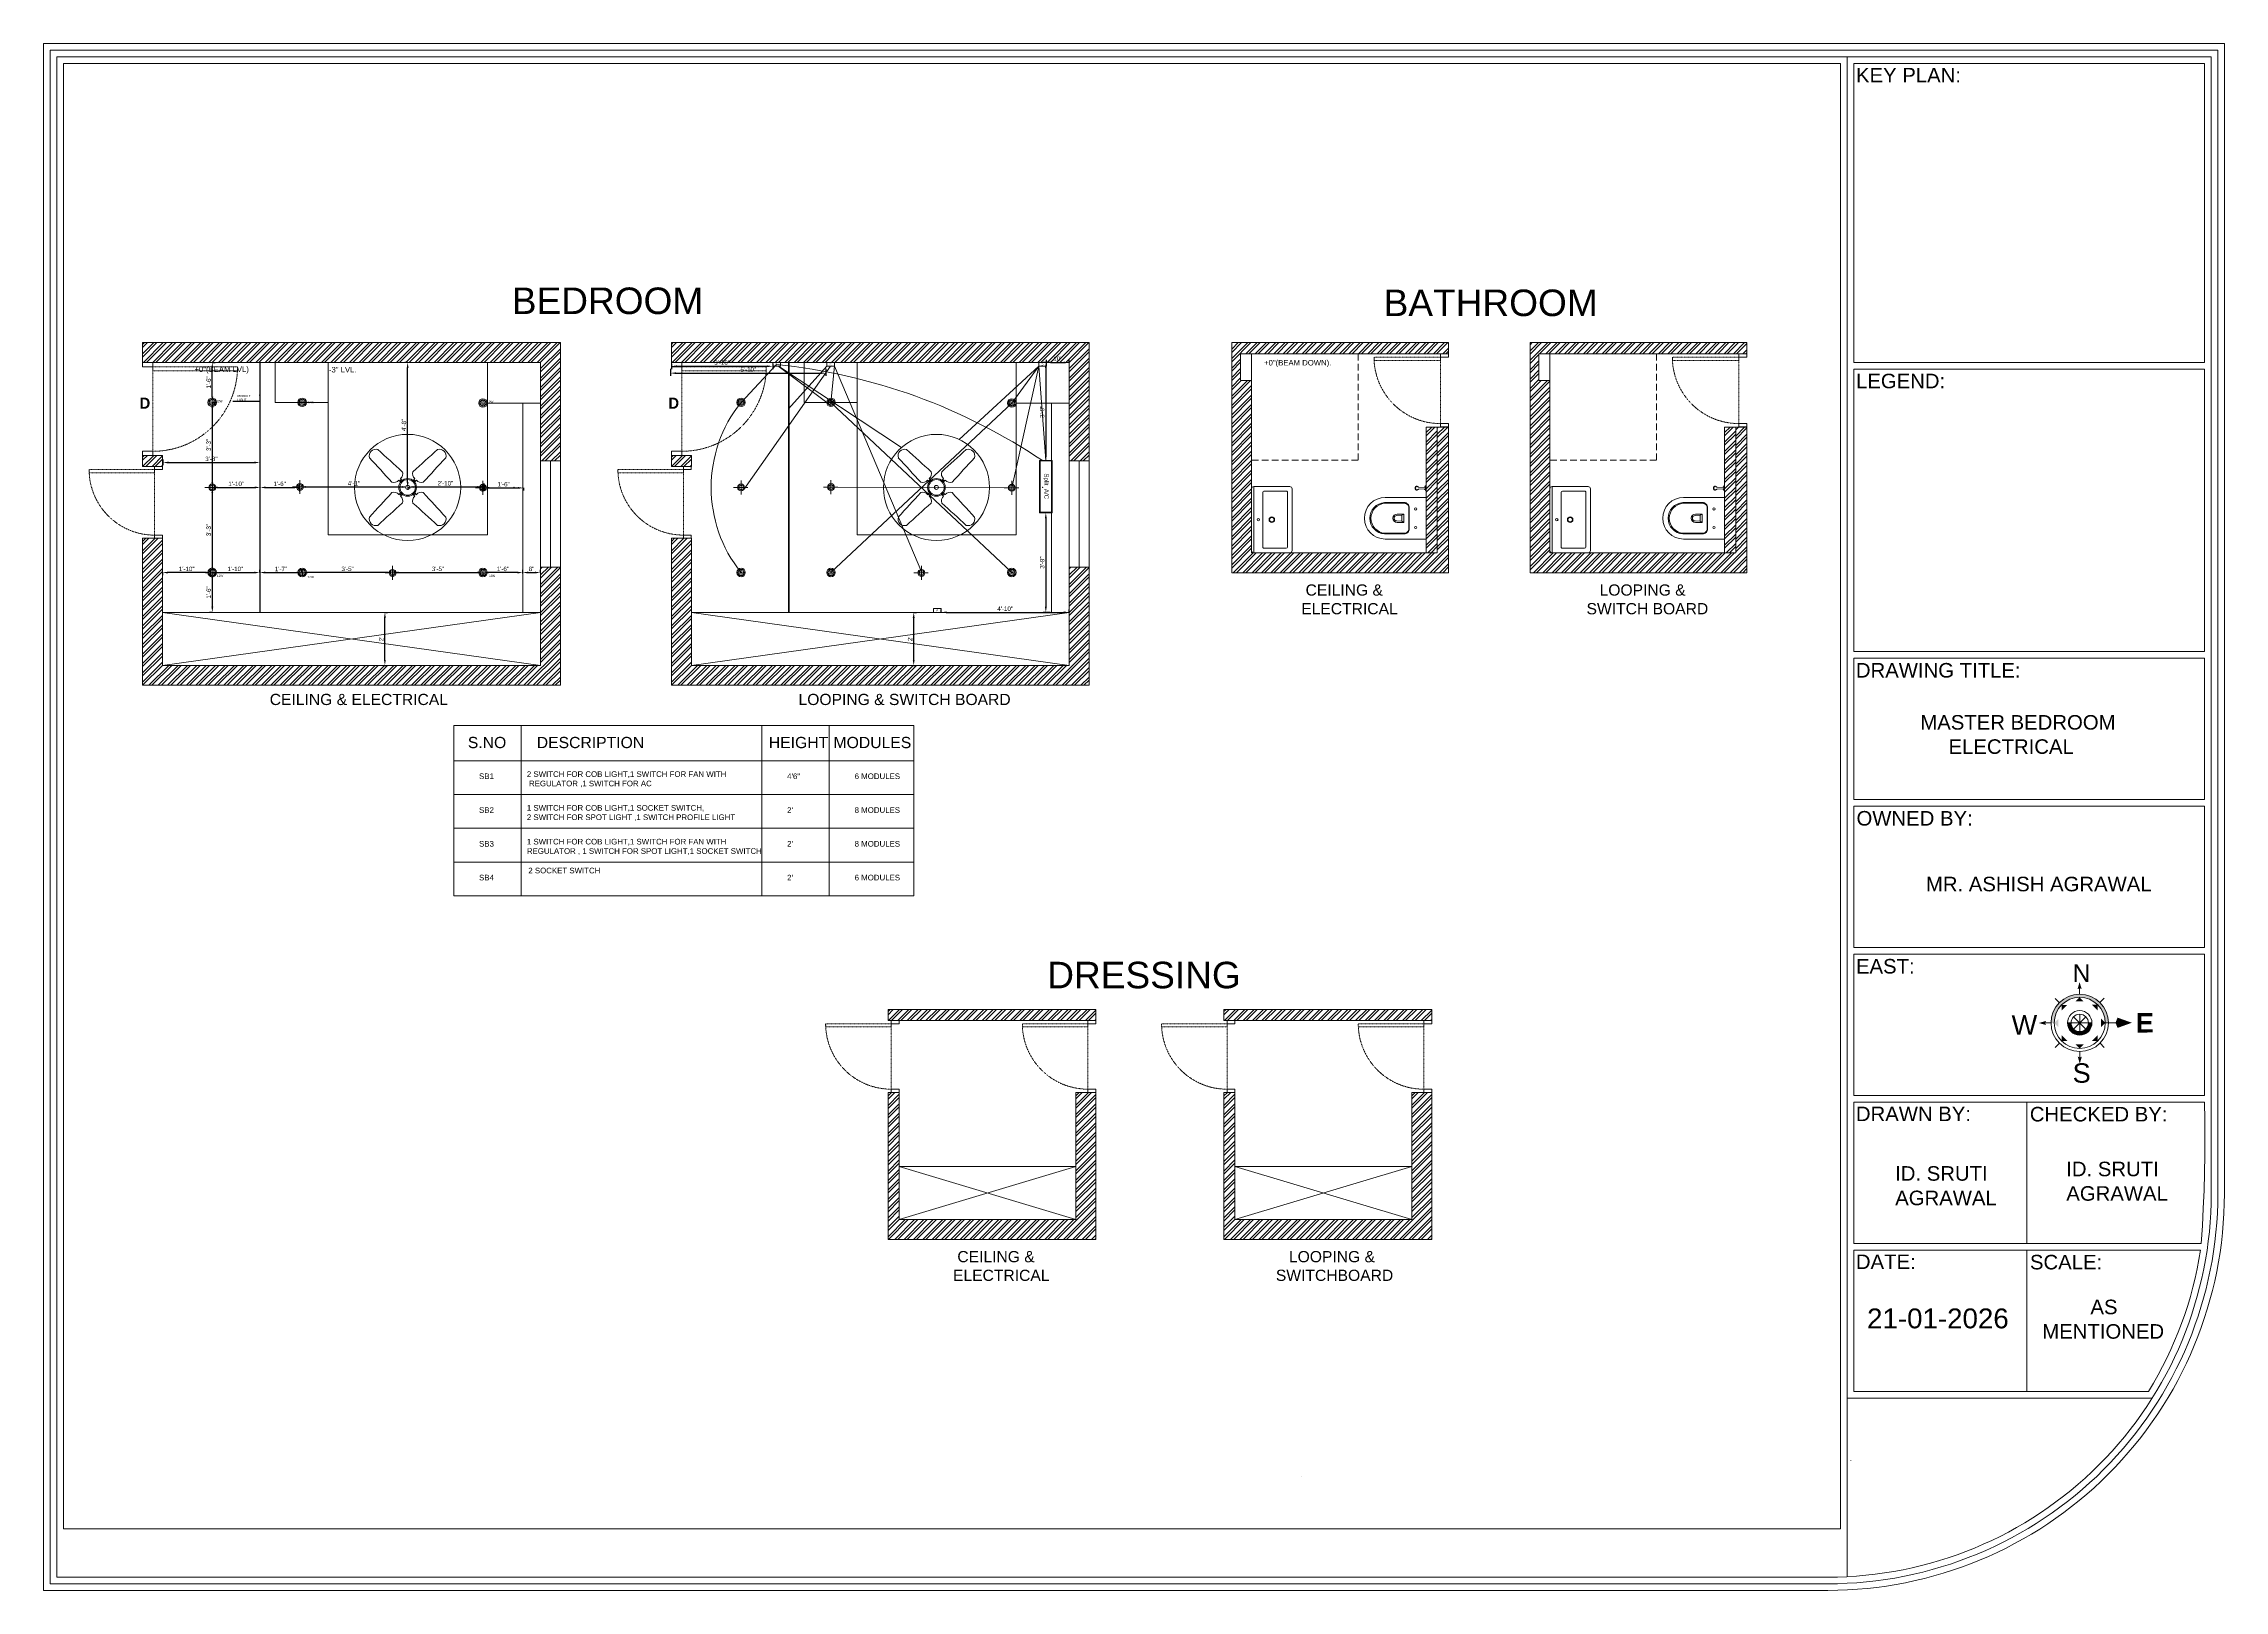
# Model space of a CAD drawing. Header units: inches. Extents: x 213 to 17763, y -4830 to 1802.
# Drawn here: x 3854 to 4841, y -2396 to -1697 of the extents above; entities that cross this region are included whole.
import ezdxf

# ---------------------------------------------------------------- set-up
doc = ezdxf.new("R2010")
doc.units = ezdxf.units.IN
doc.header["$MEASUREMENT"] = 0
for name, pattern in [('ACAD_ISO02W100', [15, 12, -3]), ('AUDIT_D_060311083008-3', [0]), ('Center23.23', [1.798, 1, -0.043, 0.712, -0.043]), ('DASHED2', [0.375, 0.25, -0.125]), ('HIDDEN', [0.375, 0.25, -0.125])]:
    doc.linetypes.add(name, pattern=pattern)
for name, color, linetype in [('.', 30, 'Continuous'), ('A-DOOR', 251, 'AUDIT_D_060311083008-3'), ('A-Door-Frame', 1, 'Continuous'), ('A-Door-Swing', 8, 'HIDDEN'), ('COLUMN', 1, 'Continuous'), ('PDF2_0', 7, 'Continuous'), ('PDF2_MK. FURNITURE', 7, 'Continuous'), ('PDF2_MK. HATCH', 7, 'Continuous'), ('PDF2_Text', 1, 'Continuous'), ('PDF3_Text', 1, 'Continuous'), ('zas_Inferred_dashed_lines', 7, 'Continuous')]:
    doc.layers.add(name, color=color, linetype=linetype)
doc.layers.add('A- FURNITURE', color=8, linetype='Continuous', lineweight=9)
doc.layers.add('ROD', color=7, linetype='Continuous', lineweight=9)
doc.layers.add('PDF2_MK. KITCHEN ESSENTAILS', color=7, linetype='Continuous', true_color=0x767676)
doc.layers.add('PDF3_0', color=7, linetype='Continuous', true_color=0x929498)
doc.styles.add('Annotative', font='arial.ttf')
doc.styles.add('Arial', font='arial.ttf', dxfattribs={"height": 10})
doc.styles.add('PDF Arial', font='arial.ttf')
doc.styles.get("Standard").update_dxf_attribs({"font": 'arial.ttf'})
doc.dimstyles.new('DETAIL DIM', dxfattribs={"dimtxt": 2, "dimasz": 2, "dimexe": 2, "dimexo": 2, "dimgap": 0, "dimtad": 0, "dimdec": 0, "dimzin": 0, "dimdsep": 46, "dimlunit": 4, "dimtxsty": 'Arial', "dimcen": 2, "dimse1": 1, "dimse2": 1, "dimclrt": 1, "dimadec": 0, "dimazin": 0, "dimtfac": 1, "dimtdec": 0, "dimtofl": 0, "dimtmove": 0, "dimatfit": 3, "dimfxl": 2, "dimfrac": 2, "dimtolj": 1, "dimtzin": 0, "dimarcsym": 1})
doc.dimstyles.new('ISO-25', dxfattribs={"dimtxt": 4.5, "dimasz": 2.5, "dimexe": 1.25, "dimexo": 0.625, "dimtad": 1, "dimdec": 0, "dimlunit": 4, "dimtxsty": 'Standard', "dimcen": 2.5, "dimadec": 0, "dimazin": 0, "dimtfac": 1, "dimtdec": 0, "dimtmove": 0, "dimatfit": 3, "dimfxl": 1, "dimarcsym": 0})
pattern_1 = [(45, (-1550.415, -5321.0912), (-2.1213203, 2.1213203), []), (45, (-1549.0007, -5321.0912), (-2.1213203, 2.1213203), [])]
pattern_2 = [(45, (1403.7934, -2275.0058), (-2.1213203, 2.1213203), []), (45, (1405.2076, -2275.0058), (-2.1213203, 2.1213203), [])]
pattern_3 = [(45, (1643.0713, -2275.0058), (-2.1213203, 2.1213203), []), (45, (1644.4855, -2275.0058), (-2.1213203, 2.1213203), [])]

# ---------------------------------------------------------------- blocks, each defined once
blk = doc.blocks.new('*U34')
at = {"layer": 'A-Door-Frame', "lineweight": 5}
for p, q in [((0, -100), (0, 0)), ((900, -100), (900, 0))]:
    blk.add_line(p, q, dxfattribs=at)
for points in [[(0, -100), (40, -100), (40, 0), (0, 0)], [(900, -100), (860, -100), (860, 0), (900, 0)]]:
    blk.add_lwpolyline(points, dxfattribs=at)
at = {"layer": 'A-Door-Swing', "linetype": 'DASHED2', "lineweight": 5}
blk.add_line((47, 0), (867, 0), dxfattribs=at)
blk.add_lwpolyline([(40, 0), (40, 820), (80, 820), (80, 0)], close=True, dxfattribs=at)
blk.add_arc((40, 0), 820, 360, 90, dxfattribs=at)
blk = doc.blocks.new('wb18.')
at = {"color": 0, "lineweight": 5}
for p, q in [((-13.85, 0), (13.85, 0)), ((-14.85, -1), (14.85, -1)), ((-14.85, -17.11), (-14.85, -1)), ((-12.795, -15.555), (-12.795, -5.555)), ((-12.295, -5.055), (12.295, -5.055)), ((12.795, -5.555), (12.795, -15.555)), ((14.85, -1), (14.85, -17.11)), ((13.85, -18.11), (-13.85, -18.11)), ((12.295, -16.055), (-12.295, -16.055))]:
    blk.add_line(p, q, dxfattribs=at)
for centre, radius in [((0, -9.055), 1.25), ((0, -9.055), 1), ((0, -3.027), 0.586)]:
    blk.add_circle(centre, radius, dxfattribs=at)
for centre, radius, start, end in [((13.85, -1), 1, 360, 90), ((-13.85, -1), 1, 90, 180), ((-12.295, -5.555), 0.5, 90, 180), ((12.295, -5.555), 0.5, 360, 90), ((-13.85, -17.11), 1, 180, 270), ((-12.295, -15.555), 0.5, 180, 270), ((12.295, -15.555), 0.5, 270, 0), ((13.85, -17.11), 1, 270, 0)]:
    blk.add_arc(centre, radius, start, end, dxfattribs=at)
blk = doc.blocks.new('wc4')
at = {"color": 0, "lineweight": 5}
for p, q in [((-7.08, 0), (-7.08, -13.97)), ((-7.08, 0), (7.08, 0)), ((7.08, 0), (7.08, -13.97)), ((-1.05, -8.29), (-1.43, -7.67)), ((1.05, -8.29), (1.43, -7.67))]:
    blk.add_line(p, q, dxfattribs=at)
for points in [[(5.33, -7.55, 0.414214), (3.58, -5.8), (-3.59, -5.8, 0.414214), (-5.34, -7.55), (-5.34, -14.24, 0.929975), (5.33, -14.24)], [(5.08, -7.43, 0.414214), (3.58, -5.93), (-3.59, -5.93, 0.414214), (-5.08, -7.43), (-5.08, -14.1, 0.928337), (5.08, -14.1)], [(-1.43, -9.93), (-1.43, -7.67), (1.43, -7.67), (1.43, -9.93, -1)], [(-0.93, -10.05), (-1.05, -8.29), (1.05, -8.29), (0.93, -10.05, -1)]]:
    blk.add_lwpolyline(points, format="xyb", close=True, dxfattribs=at)
for centre in [(-3.15, -3.62), (3.15, -3.62)]:
    blk.add_circle(centre, 0.366, dxfattribs=at)
blk.add_arc((0, -13.97), 7.09, 180, 0, dxfattribs=at)
blk = doc.blocks.new('*D832')
at = {"color": 0, "linetype": 'ACAD_ISO02W100', "lineweight": -2, "transparency": 16777216}
for p, q in [((4008.92, -1954.09), (4010.17, -1954.09)), ((4008.92, -1978.09), (4010.17, -1978.09))]:
    blk.add_line(p, q, dxfattribs=at)
at = {"color": 0, "linetype": 'AUDIT_D_060311083008-3', "lineweight": -2, "transparency": 16777216}
blk.add_line((4008.92, -1975.59), (4008.92, -1956.59), dxfattribs=at)
at = {"color": 0, "transparency": 16777216}
for points in [[(4008.51, -1956.59), (4009.34, -1956.59), (4008.92, -1954.09)], [(4008.51, -1975.59), (4009.34, -1975.59), (4008.92, -1978.09)]]:
    blk.add_solid(points, dxfattribs=at)
at = {"layer": 'Defpoints', "color": 0, "transparency": 16777216}
for p in [(4008.92, -1954.09), (4008.92, -1954.09), (4008.92, -1978.09)]:
    blk.add_point(p, dxfattribs=at)
at = {"color": 0, "lineweight": 5, "transparency": 16777216, "insert": (4007.29, -1966.09), "char_height": 2, "attachment_point": 5, "rotation": 90}
blk.add_mtext("2'", dxfattribs=at)
blk = doc.blocks.new('*D833')
at = {"color": 0, "linetype": 'ACAD_ISO02W100', "lineweight": -2, "transparency": 16777216}
for p, q in [((3930.84, -1841.09), (3932.09, -1841.09)), ((3930.84, -1859.09), (3932.09, -1859.09))]:
    blk.add_line(p, q, dxfattribs=at)
at = {"color": 0, "linetype": 'AUDIT_D_060311083008-3', "lineweight": -2, "transparency": 16777216}
blk.add_line((3930.84, -1856.59), (3930.84, -1843.59), dxfattribs=at)
at = {"color": 0, "transparency": 16777216}
for points in [[(3930.42, -1843.59), (3931.25, -1843.59), (3930.84, -1841.09)], [(3930.42, -1856.59), (3931.25, -1856.59), (3930.84, -1859.09)]]:
    blk.add_solid(points, dxfattribs=at)
at = {"layer": 'Defpoints', "color": 0, "transparency": 16777216}
for p in [(3930.84, -1841.09), (3930.84, -1841.09), (3930.8, -1859.09)]:
    blk.add_point(p, dxfattribs=at)
at = {"color": 0, "lineweight": 5, "transparency": 16777216, "insert": (3929.19, -1850.09), "char_height": 2, "attachment_point": 5, "rotation": 90}
blk.add_mtext('1\'-6"', dxfattribs=at)
blk = doc.blocks.new('*D849')
at = {"color": 0, "linetype": 'ACAD_ISO02W100', "lineweight": -2, "transparency": 16777216}
for p, q in [((3930.84, -1897.59), (3932.09, -1897.59)), ((3930.84, -1936.09), (3932.09, -1936.09))]:
    blk.add_line(p, q, dxfattribs=at)
at = {"color": 0, "linetype": 'AUDIT_D_060311083008-3', "lineweight": -2, "transparency": 16777216}
blk.add_line((3930.84, -1900.09), (3930.84, -1933.59), dxfattribs=at)
at = {"color": 0, "transparency": 16777216}
for points in [[(3930.42, -1900.09), (3931.25, -1900.09), (3930.84, -1897.59)], [(3930.42, -1933.59), (3931.25, -1933.59), (3930.84, -1936.09)]]:
    blk.add_solid(points, dxfattribs=at)
at = {"layer": 'Defpoints', "color": 0, "transparency": 16777216}
for p in [(3930.8, -1897.59), (3930.8, -1936.09), (3930.84, -1936.09)]:
    blk.add_point(p, dxfattribs=at)
at = {"color": 0, "lineweight": 5, "transparency": 16777216, "insert": (3929.19, -1916.84), "char_height": 2, "attachment_point": 5, "rotation": 90}
blk.add_mtext('3\'-3"', dxfattribs=at)
blk = doc.blocks.new('*D850')
at = {"color": 0, "linetype": 'ACAD_ISO02W100', "lineweight": -2, "transparency": 16777216}
for p, q in [((3930.84, -1936.09), (3932.09, -1936.09)), ((3930.84, -1954.09), (3929.59, -1954.09))]:
    blk.add_line(p, q, dxfattribs=at)
at = {"color": 0, "linetype": 'AUDIT_D_060311083008-3', "lineweight": -2, "transparency": 16777216}
blk.add_line((3930.84, -1938.59), (3930.84, -1951.59), dxfattribs=at)
at = {"color": 0, "transparency": 16777216}
for points in [[(3930.42, -1938.59), (3931.25, -1938.59), (3930.84, -1936.09)], [(3930.42, -1951.59), (3931.25, -1951.59), (3930.84, -1954.09)]]:
    blk.add_solid(points, dxfattribs=at)
at = {"layer": 'Defpoints', "color": 0, "transparency": 16777216}
for p in [(3930.8, -1936.09), (3930.84, -1954.09), (3930.84, -1954.09)]:
    blk.add_point(p, dxfattribs=at)
at = {"color": 0, "lineweight": 5, "transparency": 16777216, "insert": (3929.19, -1945.09), "char_height": 2, "attachment_point": 5, "rotation": 90}
blk.add_mtext('1\'-6"', dxfattribs=at)
blk = doc.blocks.new('*D834')
at = {"color": 0, "linetype": 'ACAD_ISO02W100', "lineweight": -2, "transparency": 16777216}
for p, q in [((4071.31, -1936.48), (4071.31, -1934.84)), ((4079.28, -1936.09), (4079.28, -1934.84))]:
    blk.add_line(p, q, dxfattribs=at)
at = {"color": 0, "linetype": 'AUDIT_D_060311083008-3', "lineweight": -2, "transparency": 16777216}
blk.add_line((4073.81, -1936.09), (4076.78, -1936.09), dxfattribs=at)
at = {"color": 0, "transparency": 16777216}
for points in [[(4073.81, -1935.67), (4073.81, -1936.51), (4071.31, -1936.09)], [(4076.78, -1935.67), (4076.78, -1936.51), (4079.28, -1936.09)]]:
    blk.add_solid(points, dxfattribs=at)
at = {"layer": 'Defpoints', "color": 0, "transparency": 16777216}
for p in [(4071.31, -1937.1), (4079.28, -1936.09), (4079.28, -1936.09)]:
    blk.add_point(p, dxfattribs=at)
at = {"color": 0, "lineweight": 5, "transparency": 16777216, "insert": (4075.29, -1934.45), "char_height": 2, "attachment_point": 5}
blk.add_mtext('8"', dxfattribs=at)
blk = doc.blocks.new('*D851')
at = {"color": 0, "linetype": 'ACAD_ISO02W100', "lineweight": -2, "transparency": 16777216}
for p, q in [((4053.31, -1936.09), (4053.31, -1937.34)), ((4071.31, -1936.48), (4071.31, -1934.84))]:
    blk.add_line(p, q, dxfattribs=at)
at = {"color": 0, "linetype": 'AUDIT_D_060311083008-3', "lineweight": -2, "transparency": 16777216}
blk.add_line((4068.81, -1936.09), (4055.81, -1936.09), dxfattribs=at)
at = {"color": 0, "transparency": 16777216}
for points in [[(4055.81, -1935.67), (4055.81, -1936.51), (4053.31, -1936.09)], [(4068.81, -1935.67), (4068.81, -1936.51), (4071.31, -1936.09)]]:
    blk.add_solid(points, dxfattribs=at)
at = {"layer": 'Defpoints', "color": 0, "transparency": 16777216}
for p in [(4053.31, -1936.09), (4053.31, -1936.09), (4071.31, -1937.1)]:
    blk.add_point(p, dxfattribs=at)
at = {"color": 0, "lineweight": 5, "transparency": 16777216, "insert": (4062.31, -1934.45), "char_height": 2, "attachment_point": 5}
blk.add_mtext('1\'-6"', dxfattribs=at)
blk = doc.blocks.new('*D835')
at = {"color": 0, "linetype": 'ACAD_ISO02W100', "lineweight": -2, "transparency": 16777216}
for p, q in [((3908.31, -1936.09), (3908.31, -1937.34)), ((3930.21, -1938.09), (3930.21, -1934.84))]:
    blk.add_line(p, q, dxfattribs=at)
at = {"color": 0, "linetype": 'AUDIT_D_060311083008-3', "lineweight": -2, "transparency": 16777216}
blk.add_line((3927.71, -1936.09), (3910.81, -1936.09), dxfattribs=at)
at = {"color": 0, "transparency": 16777216}
for points in [[(3910.81, -1935.67), (3910.81, -1936.51), (3908.31, -1936.09)], [(3927.71, -1935.67), (3927.71, -1936.51), (3930.21, -1936.09)]]:
    blk.add_solid(points, dxfattribs=at)
at = {"layer": 'Defpoints', "color": 0, "transparency": 16777216}
for p in [(3908.31, -1936.09), (3908.31, -1936.09), (3930.21, -1942.53)]:
    blk.add_point(p, dxfattribs=at)
at = {"color": 0, "lineweight": 5, "transparency": 16777216, "insert": (3919.26, -1934.45), "char_height": 2, "attachment_point": 5}
blk.add_mtext('1\'-10"', dxfattribs=at)
blk = doc.blocks.new('*D852')
at = {"color": 0, "linetype": 'ACAD_ISO02W100', "lineweight": -2, "transparency": 16777216}
for p, q in [((3930.21, -1938.09), (3930.21, -1934.84)), ((3952.3, -1936.09), (3952.3, -1934.84))]:
    blk.add_line(p, q, dxfattribs=at)
at = {"color": 0, "linetype": 'AUDIT_D_060311083008-3', "lineweight": -2, "transparency": 16777216}
blk.add_line((3932.71, -1936.09), (3949.8, -1936.09), dxfattribs=at)
at = {"color": 0, "transparency": 16777216}
for points in [[(3932.71, -1935.67), (3932.71, -1936.51), (3930.21, -1936.09)], [(3949.8, -1935.67), (3949.8, -1936.51), (3952.3, -1936.09)]]:
    blk.add_solid(points, dxfattribs=at)
at = {"layer": 'Defpoints', "color": 0, "transparency": 16777216}
for p in [(3930.21, -1942.53), (3952.3, -1936.09), (3952.3, -1936.09)]:
    blk.add_point(p, dxfattribs=at)
at = {"color": 0, "lineweight": 5, "transparency": 16777216, "insert": (3941.25, -1934.45), "char_height": 2, "attachment_point": 5}
blk.add_mtext('1\'-10"', dxfattribs=at)
blk = doc.blocks.new('*D853')
at = {"color": 0, "linetype": 'ACAD_ISO02W100', "lineweight": -2, "transparency": 16777216}
for p, q in [((3952.3, -1936.09), (3952.3, -1934.84)), ((3971.5, -1936.09), (3971.5, -1934.84))]:
    blk.add_line(p, q, dxfattribs=at)
at = {"color": 0, "linetype": 'AUDIT_D_060311083008-3', "lineweight": -2, "transparency": 16777216}
blk.add_line((3954.8, -1936.09), (3969, -1936.09), dxfattribs=at)
at = {"color": 0, "transparency": 16777216}
for points in [[(3954.8, -1935.67), (3954.8, -1936.51), (3952.3, -1936.09)], [(3969, -1935.67), (3969, -1936.51), (3971.5, -1936.09)]]:
    blk.add_solid(points, dxfattribs=at)
at = {"layer": 'Defpoints', "color": 0, "transparency": 16777216}
for p in [(3952.3, -1936.09), (3971.5, -1936.09), (3971.5, -1936.09)]:
    blk.add_point(p, dxfattribs=at)
at = {"color": 0, "lineweight": 5, "transparency": 16777216, "insert": (3961.9, -1934.46), "char_height": 2, "attachment_point": 5}
blk.add_mtext('1\'-7"', dxfattribs=at)
blk = doc.blocks.new('*D836')
at = {"color": 0, "linetype": 'ACAD_ISO02W100', "lineweight": -2, "transparency": 16777216}
for p, q in [((3971.5, -1936.09), (3971.5, -1937.34)), ((4012.59, -1938.09), (4012.59, -1934.84))]:
    blk.add_line(p, q, dxfattribs=at)
at = {"color": 0, "linetype": 'AUDIT_D_060311083008-3', "lineweight": -2, "transparency": 16777216}
blk.add_line((4010.09, -1936.09), (3974, -1936.09), dxfattribs=at)
at = {"color": 0, "transparency": 16777216}
for points in [[(3974, -1935.67), (3974, -1936.51), (3971.5, -1936.09)], [(4010.09, -1935.67), (4010.09, -1936.51), (4012.59, -1936.09)]]:
    blk.add_solid(points, dxfattribs=at)
at = {"layer": 'Defpoints', "color": 0, "transparency": 16777216}
for p in [(3971.5, -1936.09), (3971.5, -1936.09), (4012.59, -1942.53)]:
    blk.add_point(p, dxfattribs=at)
at = {"color": 0, "lineweight": 5, "transparency": 16777216, "insert": (3992.04, -1934.44), "char_height": 2, "attachment_point": 5}
blk.add_mtext('3\'-5"', dxfattribs=at)
blk = doc.blocks.new('*D837')
at = {"color": 0, "linetype": 'ACAD_ISO02W100', "lineweight": -2, "transparency": 16777216}
for p, q in [((4012.59, -1938.09), (4012.59, -1934.84)), ((4053.31, -1936.09), (4053.31, -1937.34))]:
    blk.add_line(p, q, dxfattribs=at)
at = {"color": 0, "linetype": 'AUDIT_D_060311083008-3', "lineweight": -2, "transparency": 16777216}
blk.add_line((4015.09, -1936.09), (4050.81, -1936.09), dxfattribs=at)
at = {"color": 0, "transparency": 16777216}
for points in [[(4015.09, -1935.67), (4015.09, -1936.51), (4012.59, -1936.09)], [(4050.81, -1935.67), (4050.81, -1936.51), (4053.31, -1936.09)]]:
    blk.add_solid(points, dxfattribs=at)
at = {"layer": 'Defpoints', "color": 0, "transparency": 16777216}
for p in [(4012.59, -1942.53), (4053.31, -1936.09), (4053.31, -1936.09)]:
    blk.add_point(p, dxfattribs=at)
at = {"color": 0, "lineweight": 5, "transparency": 16777216, "insert": (4032.95, -1934.44), "char_height": 2, "attachment_point": 5}
blk.add_mtext('3\'-5"', dxfattribs=at)
blk = doc.blocks.new('*D838')
at = {"color": 0, "linetype": 'ACAD_ISO02W100', "lineweight": -2, "transparency": 16777216}
for p, q in [((3908.51, -1884.93), (3908.51, -1887.57)), ((3952.3, -1884.93), (3952.3, -1887.57))]:
    blk.add_line(p, q, dxfattribs=at)
at = {"color": 0, "linetype": 'AUDIT_D_060311083008-3', "lineweight": -2, "transparency": 16777216}
blk.add_line((3911.01, -1886.32), (3949.8, -1886.32), dxfattribs=at)
at = {"color": 0, "transparency": 16777216}
for points in [[(3911.01, -1885.9), (3911.01, -1886.74), (3908.51, -1886.32)], [(3949.8, -1885.9), (3949.8, -1886.74), (3952.3, -1886.32)]]:
    blk.add_solid(points, dxfattribs=at)
at = {"layer": 'Defpoints', "color": 0, "transparency": 16777216}
for p in [(3908.51, -1884.31), (3952.3, -1884.31), (3952.3, -1886.32)]:
    blk.add_point(p, dxfattribs=at)
at = {"color": 0, "lineweight": 5, "transparency": 16777216, "insert": (3930.4, -1884.67), "char_height": 2, "attachment_point": 5}
blk.add_mtext('3\'-8"', dxfattribs=at)
blk = doc.blocks.new('*D839')
at = {"color": 0, "linetype": 'ACAD_ISO02W100', "lineweight": -2, "transparency": 16777216}
for p, q in [((4248.2, -1954.09), (4249.45, -1954.09)), ((4248.2, -1978.09), (4249.45, -1978.09))]:
    blk.add_line(p, q, dxfattribs=at)
at = {"color": 0, "linetype": 'AUDIT_D_060311083008-3', "lineweight": -2, "transparency": 16777216}
blk.add_line((4248.2, -1975.59), (4248.2, -1956.59), dxfattribs=at)
at = {"color": 0, "transparency": 16777216}
for points in [[(4247.78, -1956.59), (4248.62, -1956.59), (4248.2, -1954.09)], [(4247.78, -1975.59), (4248.62, -1975.59), (4248.2, -1978.09)]]:
    blk.add_solid(points, dxfattribs=at)
at = {"layer": 'Defpoints', "color": 0, "transparency": 16777216}
for p in [(4248.2, -1954.09), (4248.2, -1954.09), (4248.2, -1978.09)]:
    blk.add_point(p, dxfattribs=at)
at = {"color": 0, "lineweight": 5, "transparency": 16777216, "insert": (4246.57, -1966.09), "char_height": 2, "attachment_point": 5, "rotation": 90}
blk.add_mtext("2'", dxfattribs=at)
blk = doc.blocks.new('IUHYGFCX')
at = {"color": 6, "lineweight": 5}
for q in [(5017.84, 80.35), (5021.22, 83.47), (5021.22, 77.23), (5024.34, 80.35)]:
    blk.add_line((5021.22, 80.35), q, dxfattribs=at)
for radius in [1.56, 1.04]:
    blk.add_circle((5021.22, 80.35), radius, dxfattribs=at)
blk = doc.blocks.new('*D840')
at = {"color": 0, "linetype": 'ACAD_ISO02W100', "lineweight": -2, "transparency": 16777216}
for p, q in [((3930.8, -1896.2), (3930.8, -1898.84)), ((3952.5, -1897.59), (3952.5, -1896.34))]:
    blk.add_line(p, q, dxfattribs=at)
at = {"color": 0, "linetype": 'AUDIT_D_060311083008-3', "lineweight": -2, "transparency": 16777216}
blk.add_line((3933.3, -1897.59), (3950, -1897.59), dxfattribs=at)
at = {"color": 0, "transparency": 16777216}
for points in [[(3933.3, -1897.17), (3933.3, -1898.01), (3930.8, -1897.59)], [(3950, -1897.17), (3950, -1898.01), (3952.5, -1897.59)]]:
    blk.add_solid(points, dxfattribs=at)
at = {"layer": 'Defpoints', "color": 0, "transparency": 16777216}
for p in [(3930.8, -1895.58), (3952.5, -1897.59), (3952.5, -1897.59)]:
    blk.add_point(p, dxfattribs=at)
at = {"color": 0, "lineweight": 5, "transparency": 16777216, "insert": (3941.65, -1895.95), "char_height": 2, "attachment_point": 5}
blk.add_mtext('1\'-10"', dxfattribs=at)
blk = doc.blocks.new('*D841')
at = {"color": 0, "linetype": 'ACAD_ISO02W100', "lineweight": -2, "transparency": 16777216}
for p, q in [((3970.5, -1899.36), (3970.5, -1896.11)), ((4019.3, -1897.36), (4019.3, -1898.61))]:
    blk.add_line(p, q, dxfattribs=at)
at = {"color": 0, "linetype": 'AUDIT_D_060311083008-3', "lineweight": -2, "transparency": 16777216}
blk.add_line((3973, -1897.36), (4016.8, -1897.36), dxfattribs=at)
at = {"color": 0, "transparency": 16777216}
for points in [[(3973, -1896.95), (3973, -1897.78), (3970.5, -1897.36)], [(4016.8, -1896.95), (4016.8, -1897.78), (4019.3, -1897.36)]]:
    blk.add_solid(points, dxfattribs=at)
at = {"layer": 'Defpoints', "color": 0, "transparency": 16777216}
for p in [(4019.3, -1897.36), (4019.3, -1897.36), (3970.5, -1915.88)]:
    blk.add_point(p, dxfattribs=at)
at = {"color": 0, "lineweight": 5, "transparency": 16777216, "insert": (3994.9, -1895.74), "char_height": 2, "attachment_point": 5}
blk.add_mtext('4\'-1"', dxfattribs=at)
blk = doc.blocks.new('*D842')
at = {"color": 0, "linetype": 'ACAD_ISO02W100', "lineweight": -2, "transparency": 16777216}
for p, q in [((4019.3, -1897.36), (4019.3, -1898.61)), ((4053.31, -1899.36), (4053.31, -1896.11))]:
    blk.add_line(p, q, dxfattribs=at)
at = {"color": 0, "linetype": 'AUDIT_D_060311083008-3', "lineweight": -2, "transparency": 16777216}
blk.add_line((4021.8, -1897.36), (4050.81, -1897.36), dxfattribs=at)
at = {"color": 0, "transparency": 16777216}
for points in [[(4021.8, -1896.95), (4021.8, -1897.78), (4019.3, -1897.36)], [(4050.81, -1896.95), (4050.81, -1897.78), (4053.31, -1897.36)]]:
    blk.add_solid(points, dxfattribs=at)
at = {"layer": 'Defpoints', "color": 0, "transparency": 16777216}
for p in [(4019.3, -1897.36), (4053.31, -1897.36), (4053.31, -1916.26)]:
    blk.add_point(p, dxfattribs=at)
at = {"color": 0, "lineweight": 5, "transparency": 16777216, "insert": (4036.31, -1895.72), "char_height": 2, "attachment_point": 5}
blk.add_mtext('2\'-10"', dxfattribs=at)
blk = doc.blocks.new('*D843')
at = {"color": 0, "linetype": 'ACAD_ISO02W100', "lineweight": -2, "transparency": 16777216}
for p, q in [((4053.63, -1895.79), (4053.63, -1899.04)), ((4071.63, -1897.79), (4071.63, -1899.04))]:
    blk.add_line(p, q, dxfattribs=at)
at = {"color": 0, "linetype": 'AUDIT_D_060311083008-3', "lineweight": -2, "transparency": 16777216}
blk.add_line((4056.13, -1897.79), (4069.13, -1897.79), dxfattribs=at)
at = {"color": 0, "transparency": 16777216}
for points in [[(4056.13, -1897.38), (4056.13, -1898.21), (4053.63, -1897.79)], [(4069.13, -1897.38), (4069.13, -1898.21), (4071.63, -1897.79)]]:
    blk.add_solid(points, dxfattribs=at)
at = {"layer": 'Defpoints', "color": 0, "transparency": 16777216}
for p in [(4053.63, -1888.79), (4071.63, -1897.79), (4071.63, -1897.79)]:
    blk.add_point(p, dxfattribs=at)
at = {"color": 0, "lineweight": 5, "transparency": 16777216, "insert": (4062.63, -1896.15), "char_height": 2, "attachment_point": 5}
blk.add_mtext('1\'-6"', dxfattribs=at)
blk = doc.blocks.new('*D844')
at = {"color": 0, "linetype": 'ACAD_ISO02W100', "lineweight": -2, "transparency": 16777216}
for p, q in [((4260.59, -1954.09), (4260.59, -1952.84)), ((4318.59, -1954.09), (4318.59, -1952.84))]:
    blk.add_line(p, q, dxfattribs=at)
at = {"color": 0, "linetype": 'AUDIT_D_060311083008-3', "lineweight": -2, "transparency": 16777216}
blk.add_line((4263.09, -1954.09), (4316.09, -1954.09), dxfattribs=at)
at = {"color": 0, "transparency": 16777216}
for points in [[(4263.09, -1953.67), (4263.09, -1954.51), (4260.59, -1954.09)], [(4316.09, -1953.67), (4316.09, -1954.51), (4318.59, -1954.09)]]:
    blk.add_solid(points, dxfattribs=at)
at = {"layer": 'Defpoints', "color": 0, "transparency": 16777216}
for p in [(4260.59, -1954.09), (4318.59, -1954.09), (4318.59, -1954.09)]:
    blk.add_point(p, dxfattribs=at)
at = {"color": 0, "lineweight": 5, "transparency": 16777216, "insert": (4289.59, -1952.45), "char_height": 2, "attachment_point": 5}
blk.add_mtext('4\'-10"', dxfattribs=at)
blk = doc.blocks.new('*D854')
at = {"color": 0, "linetype": 'ACAD_ISO02W100', "lineweight": -2, "transparency": 16777216}
for p, q in [((4308.3, -1841.09), (4308.3, -1839.84)), ((4318.59, -1841.09), (4318.59, -1839.84))]:
    blk.add_line(p, q, dxfattribs=at)
at = {"color": 0, "linetype": 'AUDIT_D_060311083008-3', "lineweight": -2, "transparency": 16777216}
blk.add_line((4310.8, -1841.09), (4316.09, -1841.09), dxfattribs=at)
at = {"color": 0, "transparency": 16777216}
for points in [[(4310.8, -1840.67), (4310.8, -1841.51), (4308.3, -1841.09)], [(4316.09, -1840.67), (4316.09, -1841.51), (4318.59, -1841.09)]]:
    blk.add_solid(points, dxfattribs=at)
at = {"layer": 'Defpoints', "color": 0, "transparency": 16777216}
for p in [(4308.3, -1841.09), (4318.59, -1841.09), (4318.59, -1841.09)]:
    blk.add_point(p, dxfattribs=at)
at = {"color": 0, "lineweight": 5, "transparency": 16777216, "insert": (4313.44, -1839.45), "char_height": 2, "attachment_point": 5}
blk.add_mtext('10"', dxfattribs=at)
blk = doc.blocks.new('*D855')
at = {"color": 0, "linetype": 'ACAD_ISO02W100', "lineweight": -2, "transparency": 16777216}
for p, q in [((4138.59, -1841.72), (4138.59, -1844.03)), ((4184.44, -1841.72), (4184.44, -1844.03))]:
    blk.add_line(p, q, dxfattribs=at)
at = {"color": 0, "linetype": 'AUDIT_D_060311083008-3', "lineweight": -2, "transparency": 16777216}
blk.add_line((4141.09, -1842.78), (4181.94, -1842.78), dxfattribs=at)
at = {"color": 0, "transparency": 16777216}
for points in [[(4141.09, -1842.36), (4141.09, -1843.19), (4138.59, -1842.78)], [(4181.94, -1842.36), (4181.94, -1843.19), (4184.44, -1842.78)]]:
    blk.add_solid(points, dxfattribs=at)
at = {"layer": 'Defpoints', "color": 0, "transparency": 16777216}
for p in [(4138.59, -1841.09), (4184.44, -1841.09), (4184.44, -1842.78)]:
    blk.add_point(p, dxfattribs=at)
at = {"color": 0, "lineweight": 5, "transparency": 16777216, "insert": (4161.51, -1841.13), "char_height": 2, "attachment_point": 5}
blk.add_mtext('3\'-10"', dxfattribs=at)
blk = doc.blocks.new('*D845')
at = {"color": 0, "linetype": 'ACAD_ISO02W100', "lineweight": -2, "transparency": 16777216}
for p, q in [((4138.2, -1843.88), (4138.2, -1847.13)), ((4208.49, -1843.88), (4208.49, -1847.13))]:
    blk.add_line(p, q, dxfattribs=at)
at = {"color": 0, "linetype": 'AUDIT_D_060311083008-3', "lineweight": -2, "transparency": 16777216}
blk.add_line((4140.7, -1845.88), (4205.99, -1845.88), dxfattribs=at)
at = {"color": 0, "transparency": 16777216}
for points in [[(4140.7, -1845.47), (4140.7, -1846.3), (4138.2, -1845.88)], [(4205.99, -1845.47), (4205.99, -1846.3), (4208.49, -1845.88)]]:
    blk.add_solid(points, dxfattribs=at)
at = {"layer": 'Defpoints', "color": 0, "transparency": 16777216}
for p in [(4138.2, -1837.38), (4208.49, -1837.38), (4208.49, -1845.88)]:
    blk.add_point(p, dxfattribs=at)
at = {"color": 0, "lineweight": 5, "transparency": 16777216, "insert": (4173.35, -1844.24), "char_height": 2, "attachment_point": 5}
blk.add_mtext('5\'-10"', dxfattribs=at)
blk = doc.blocks.new('*D846')
at = {"color": 0, "linetype": 'ACAD_ISO02W100', "lineweight": -2, "transparency": 16777216}
for p, q in [((3952.5, -1897.59), (3952.5, -1896.34)), ((3970.15, -1897.59), (3970.15, -1898.84))]:
    blk.add_line(p, q, dxfattribs=at)
at = {"color": 0, "linetype": 'AUDIT_D_060311083008-3', "lineweight": -2, "transparency": 16777216}
blk.add_line((3955, -1897.59), (3967.65, -1897.59), dxfattribs=at)
at = {"color": 0, "transparency": 16777216}
for points in [[(3955, -1897.17), (3955, -1898.01), (3952.5, -1897.59)], [(3967.65, -1897.17), (3967.65, -1898.01), (3970.15, -1897.59)]]:
    blk.add_solid(points, dxfattribs=at)
at = {"layer": 'Defpoints', "color": 0, "transparency": 16777216}
for p in [(3952.5, -1897.59), (3970.15, -1897.35), (3970.15, -1897.59)]:
    blk.add_point(p, dxfattribs=at)
at = {"color": 0, "lineweight": 5, "transparency": 16777216, "insert": (3961.33, -1895.95), "char_height": 2, "attachment_point": 5}
blk.add_mtext('1\'-6"', dxfattribs=at)
blk = doc.blocks.new('3')
at = {"color": 18, "lineweight": 5, "true_color": 0x000000}
for p, q in [((3389, -1076), (3366, -1053)), ((3398, -1045), (3378, -1065)), ((3387, -1033), (3409, -1056)), ((3571, -1033), (3549, -1056)), ((3560, -1045), (3580, -1065)), ((3569, -1076), (3592, -1053)), ((3389, -1215), (3366, -1238)), ((3398, -1246), (3378, -1226)), ((3387, -1258), (3409, -1234)), ((3571, -1258), (3549, -1234)), ((3560, -1246), (3580, -1226)), ((3569, -1215), (3592, -1238))]:
    blk.add_line(p, q, dxfattribs=at)
for radius in [113, 99.1, 26]:
    blk.add_circle((3479, -1145), radius, dxfattribs=at)
for centre, radius, start, end in [((3074, -743), 85, 73.055, 197.3061), ((-23517, -25390), 36180, 42.2176, 42.8866), ((27553, 26002), 36180, 227.4745, 228.1435), ((-20595, 26002), 36180, 311.8565, 312.5255), ((30474, -25390), 36180, 137.1134, 137.7824), ((3884, -743), 85, 342.6939, 106.945), ((3304, -1004), 79.4, 250.8708, 321.2501), ((3337, -972), 79.4, 309.1111, 19.4903), ((3621, -972), 79.4, 160.5097, 230.8889), ((3654, -1004), 79.4, 218.7499, 289.1292), ((-23517, 23099), 36180, 317.1134, 317.7824), ((27553, -28293), 36180, 131.8565, 132.5255), ((3304, -1287), 79.4, 38.7499, 109.1292), ((3337, -1319), 79.4, 340.5097, 50.8889), ((3621, -1319), 79.4, 129.1111, 199.4903), ((-20595, -28293), 36180, 47.4745, 48.1435), ((3654, -1287), 79.4, 70.8708, 141.2501), ((30474, 23099), 36180, 222.2176, 222.8866), ((3074, -1548), 85, 162.6939, 286.945), ((3884, -1548), 85, 253.055, 17.3061)]:
    blk.add_arc(centre, radius, start, end, dxfattribs=at)
blk = doc.blocks.new('*D856')
at = {"color": 0, "linetype": 'ACAD_ISO02W100', "lineweight": -2, "transparency": 16777216}
for p, q in [((4019.21, -1841.09), (4017.96, -1841.09)), ((4019.21, -1897.58), (4020.46, -1897.58))]:
    blk.add_line(p, q, dxfattribs=at)
at = {"color": 0, "linetype": 'AUDIT_D_060311083008-3', "lineweight": -2, "transparency": 16777216}
blk.add_line((4019.21, -1895.08), (4019.21, -1843.59), dxfattribs=at)
at = {"color": 0, "transparency": 16777216}
for points in [[(4018.79, -1843.59), (4019.63, -1843.59), (4019.21, -1841.09)], [(4018.79, -1895.08), (4019.63, -1895.08), (4019.21, -1897.58)]]:
    blk.add_solid(points, dxfattribs=at)
at = {"layer": 'Defpoints', "color": 0, "transparency": 16777216}
for p in [(4019.21, -1841.09), (4019.3, -1841.09), (4019.21, -1897.58)]:
    blk.add_point(p, dxfattribs=at)
at = {"color": 0, "lineweight": 5, "transparency": 16777216, "insert": (4017.56, -1869.34), "char_height": 2, "attachment_point": 5, "rotation": 90}
blk.add_mtext('4\'-8"', dxfattribs=at)
blk = doc.blocks.new('*D857')
at = {"color": 0, "linetype": 'ACAD_ISO02W100', "lineweight": -2, "transparency": 16777216}
for p, q in [((4309.99, -1841.09), (4306.74, -1841.09)), ((4309.96, -1885.62), (4306.74, -1885.62))]:
    blk.add_line(p, q, dxfattribs=at)
at = {"color": 0, "linetype": 'AUDIT_D_060311083008-3', "lineweight": -2, "transparency": 16777216}
blk.add_line((4307.99, -1843.59), (4307.99, -1883.12), dxfattribs=at)
at = {"color": 0, "transparency": 16777216}
for points in [[(4307.57, -1843.59), (4308.4, -1843.59), (4307.99, -1841.09)], [(4307.57, -1883.12), (4308.4, -1883.12), (4307.99, -1885.62)]]:
    blk.add_solid(points, dxfattribs=at)
at = {"layer": 'Defpoints', "color": 0, "transparency": 16777216}
for p in [(4318.59, -1841.09), (4307.99, -1885.62), (4310.59, -1885.62)]:
    blk.add_point(p, dxfattribs=at)
at = {"color": 0, "lineweight": 5, "transparency": 16777216, "insert": (4306.34, -1863.36), "char_height": 2, "attachment_point": 5, "rotation": 90}
blk.add_mtext('3\'-9"', dxfattribs=at)
blk = doc.blocks.new('*D847')
at = {"color": 0, "linetype": 'ACAD_ISO02W100', "lineweight": -2, "transparency": 16777216}
for p, q in [((4309.99, -1909.02), (4306.74, -1909.02)), ((4309.96, -1954.09), (4306.74, -1954.09))]:
    blk.add_line(p, q, dxfattribs=at)
at = {"color": 0, "linetype": 'AUDIT_D_060311083008-3', "lineweight": -2, "transparency": 16777216}
blk.add_line((4307.99, -1911.52), (4307.99, -1951.59), dxfattribs=at)
at = {"color": 0, "transparency": 16777216}
for points in [[(4307.57, -1911.52), (4308.4, -1911.52), (4307.99, -1909.02)], [(4307.57, -1951.59), (4308.4, -1951.59), (4307.99, -1954.09)]]:
    blk.add_solid(points, dxfattribs=at)
at = {"layer": 'Defpoints', "color": 0, "transparency": 16777216}
for p in [(4310.79, -1909.02), (4307.99, -1954.09), (4310.59, -1954.09)]:
    blk.add_point(p, dxfattribs=at)
at = {"color": 0, "lineweight": 5, "transparency": 16777216, "insert": (4306.34, -1931.56), "char_height": 2, "attachment_point": 5, "rotation": 90}
blk.add_mtext('3\'-9"', dxfattribs=at)
blk = doc.blocks.new('*D848')
at = {"color": 0, "linetype": 'ACAD_ISO02W100', "lineweight": -2, "transparency": 16777216}
for p, q in [((3930.84, -1859.09), (3932.09, -1859.09)), ((3930.84, -1897.59), (3932.09, -1897.59))]:
    blk.add_line(p, q, dxfattribs=at)
at = {"color": 0, "linetype": 'AUDIT_D_060311083008-3', "lineweight": -2, "transparency": 16777216}
blk.add_line((3930.84, -1861.59), (3930.84, -1895.09), dxfattribs=at)
at = {"color": 0, "transparency": 16777216}
for points in [[(3930.42, -1861.59), (3931.25, -1861.59), (3930.84, -1859.09)], [(3930.42, -1895.09), (3931.25, -1895.09), (3930.84, -1897.59)]]:
    blk.add_solid(points, dxfattribs=at)
at = {"layer": 'Defpoints', "color": 0, "transparency": 16777216}
for p in [(3930.8, -1859.09), (3930.8, -1897.59), (3930.84, -1897.59)]:
    blk.add_point(p, dxfattribs=at)
at = {"color": 0, "lineweight": 5, "transparency": 16777216, "insert": (3929.19, -1878.34), "char_height": 2, "attachment_point": 5, "rotation": 90}
blk.add_mtext('3\'-3"', dxfattribs=at)

msp = doc.modelspace()

# ---------------------------------------------------------------- hatches: boundary and pattern name
at = {"layer": '.', "lineweight": 5}
h = msp.add_hatch(dxfattribs=at)
h.set_pattern_fill('ANSI32', color=1, scale=8)
h.set_pattern_definition(pattern_2)
h.paths.add_polyline_path([(4088.31, -1832.09), (3908.31, -1832.09), (3899.31, -1832.09), (3899.31, -1841.09), (4079.31, -1841.09), (4079.31, -1885.59), (4088.31, -1885.59)])
h.paths.add_polyline_path([(3908.31, -1920.59), (3904.7, -1920.59), (3899.31, -1920.59), (3899.31, -1987.09), (4079.31, -1987.09), (4088.31, -1987.09), (4088.31, -1978.09), (4088.31, -1933.59), (4079.31, -1933.59), (4079.31, -1978.09), (3908.31, -1978.09)])
h = msp.add_hatch(dxfattribs=at)
h.set_pattern_fill('ANSI32', color=1, scale=8)
h.set_pattern_definition(pattern_3)
h.paths.add_polyline_path([(4327.59, -1832.09), (4147.59, -1832.09), (4138.59, -1832.09), (4138.59, -1841.09), (4318.59, -1841.09), (4318.59, -1885.59), (4327.59, -1885.59)])
h.paths.add_polyline_path([(4147.59, -1920.59), (4143.97, -1920.59), (4138.59, -1920.59), (4138.59, -1987.09), (4318.59, -1987.09), (4327.59, -1987.09), (4327.59, -1978.09), (4327.59, -1933.59), (4318.59, -1933.59), (4318.59, -1978.09), (4147.59, -1978.09)])
h = msp.add_hatch(dxfattribs=at)
h.set_pattern_fill('ANSI32', color=1, scale=8)
h.set_pattern_definition(pattern_1)
h.paths.add_polyline_path([(4401.09, -1867.2), (4401.09, -1849.17), (4396.09, -1849.17), (4396.09, -1837.17), (4401.09, -1837.17), (4490.21, -1837.17), (4490.21, -1832.09), (4392.09, -1832.09), (4392.09, -1936.17), (4490.21, -1936.17), (4490.21, -1870.27), (4485.13, -1870.27), (4485.13, -1927.17), (4401.09, -1927.17)])
h = msp.add_hatch(dxfattribs=at)
h.set_pattern_fill('ANSI32', color=1, scale=8)
h.set_pattern_definition(pattern_1)
h.paths.add_polyline_path([(4536.09, -1867.2), (4536.09, -1849.17), (4531.09, -1849.17), (4531.09, -1837.17), (4536.09, -1837.17), (4625.21, -1837.17), (4625.21, -1832.09), (4527.09, -1832.09), (4527.09, -1936.17), (4625.21, -1936.17), (4625.21, -1870.27), (4620.13, -1870.27), (4620.13, -1927.17), (4536.09, -1927.17)])
h = msp.add_hatch(dxfattribs=at)
h.set_pattern_fill('ANSI32', color=1, scale=8)
h.set_pattern_definition([(45, (-225.915, -5229.6718), (-2.1213203, 2.1213203), []), (45, (-224.5007, -5229.6718), (-2.1213203, 2.1213203), [])])
h.paths.add_polyline_path([(4485.13, -1870.27), (4480.13, -1870.27), (4480.13, -1927.17), (4485.13, -1927.17)])
h = msp.add_hatch(dxfattribs=at)
h.set_pattern_fill('ANSI32', color=1, scale=8)
h.set_pattern_definition([(45, (-90.915, -5229.6718), (-2.1213203, 2.1213203), []), (45, (-89.5007, -5229.6718), (-2.1213203, 2.1213203), [])])
h.paths.add_polyline_path([(4620.13, -1870.27), (4615.13, -1870.27), (4615.13, -1927.17), (4620.13, -1927.17)])
h = msp.add_hatch(dxfattribs=at)
h.set_pattern_fill('ANSI32', color=1, scale=8)
h.set_pattern_definition(pattern_2)
h.paths.add_polyline_path([(3908.31, -1883.09), (3899.31, -1883.09), (3899.31, -1888.09), (3908.31, -1888.09)])
h = msp.add_hatch(dxfattribs=at)
h.set_pattern_fill('ANSI32', color=1, scale=8)
h.set_pattern_definition(pattern_3)
h.paths.add_polyline_path([(4147.59, -1883.09), (4138.59, -1883.09), (4138.59, -1888.09), (4147.59, -1888.09)])
h = msp.add_hatch(dxfattribs=at)
h.set_pattern_fill('ANSI32', color=1, scale=8)
h.set_pattern_definition([(45, (612.0314, -3408.8075), (-2.1213203, 2.1213203), []), (45, (613.4456, -3408.8075), (-2.1213203, 2.1213203), [])])
h.paths.add_polyline_path([(4241.58, -2204.73), (4241.58, -2171.23), (4237.97, -2171.23), (4236.58, -2171.23), (4236.58, -2237.73), (4330.58, -2237.73), (4330.58, -2228.73), (4330.58, -2171.23), (4326.97, -2171.23), (4321.58, -2171.23), (4321.58, -2228.73), (4241.58, -2228.73)])
h.paths.add_polyline_path([(4330.58, -2133.73), (4236.58, -2133.73), (4236.58, -2138.73), (4330.58, -2138.73)])
h = msp.add_hatch(dxfattribs=at)
h.set_pattern_fill('ANSI32', color=1, scale=8)
h.set_pattern_definition([(45, (764.0314, -3408.8075), (-2.1213203, 2.1213203), []), (45, (765.4456, -3408.8075), (-2.1213203, 2.1213203), [])])
h.paths.add_polyline_path([(4393.58, -2204.73), (4393.58, -2171.23), (4389.97, -2171.23), (4388.58, -2171.23), (4388.58, -2237.73), (4482.58, -2237.73), (4482.58, -2228.73), (4482.58, -2171.23), (4478.97, -2171.23), (4473.58, -2171.23), (4473.58, -2228.73), (4393.58, -2228.73)])
h.paths.add_polyline_path([(4482.58, -2133.73), (4388.58, -2133.73), (4388.58, -2138.73), (4482.58, -2138.73)])
at = {"lineweight": 5}
h = msp.add_hatch(dxfattribs=at)
h.set_pattern_fill('AR-SAND', color=5, scale=0.2)
h.set_pattern_definition([(37.5, (-121990.72634, -240180.19816), (-0.01259867162, 0.3853647538), [0, -0.304, 0, -0.34, 0, -0.325]), (7.5, (-121990.72634, -240180.19816), (0.3539553411, 0.564429213), [0, -0.164, 0, -0.274, 0, -0.105]), (327.5, (-121990.97234, -240180.19816), (0.62282837235, 0.0011318107), [0, -0.1, 0, -0.36, 0, -0.47]), (317.5, (-121990.97234, -240180.19816), (0.6012253209, 0.175535113), [0, -0.05, 0, -0.236, 0, -0.27])])
h.paths.add_polyline_path([(3929.37, -1859.09, 1), (3932.23, -1859.09, 1)])
h = msp.add_hatch(dxfattribs=at)
h.set_pattern_fill('AR-SAND', color=5, scale=0.2)
h.set_pattern_definition([(37.5, (-121950.03, -240180.19816), (-0.01259867162, 0.3853647538), [0, -0.304, 0, -0.34, 0, -0.325]), (7.5, (-121950.03, -240180.19816), (0.3539553411, 0.564429213), [0, -0.164, 0, -0.274, 0, -0.105]), (327.5, (-121950.276, -240180.19816), (0.62282837235, 0.0011318107), [0, -0.1, 0, -0.36, 0, -0.47]), (317.5, (-121950.276, -240180.19816), (0.6012253209, 0.175535113), [0, -0.05, 0, -0.236, 0, -0.27])])
h.paths.add_polyline_path([(3970.07, -1859.09, 1), (3972.93, -1859.09, 1)])
h = msp.add_hatch(dxfattribs=at)
h.set_pattern_fill('AR-SAND', color=5, scale=0.2)
h.set_pattern_definition([(37.5, (-121868.22268, -240180.49424), (-0.01259867162, 0.3853647538), [0, -0.304, 0, -0.34, 0, -0.325]), (7.5, (-121868.2227, -240180.49424), (0.3539553411, 0.564429213), [0, -0.164, 0, -0.274, 0, -0.105]), (327.5, (-121868.4687, -240180.49424), (0.62282837235, 0.0011318107), [0, -0.1, 0, -0.36, 0, -0.47]), (317.5, (-121868.4687, -240180.49424), (0.6012253209, 0.175535113), [0, -0.05, 0, -0.236, 0, -0.27])])
h.paths.add_polyline_path([(4051.88, -1859.39, 1), (4054.74, -1859.39, 1)])
h = msp.add_hatch(dxfattribs=at)
h.set_pattern_fill('AR-SAND', color=5, scale=0.2)
h.set_pattern_definition([(37.5, (-121751.44847, -240180.19816), (-0.01259867162, 0.3853647538), [0, -0.304, 0, -0.34, 0, -0.325]), (7.5, (-121751.44847, -240180.19816), (0.3539553411, 0.564429213), [0, -0.164, 0, -0.274, 0, -0.105]), (327.5, (-121751.69447, -240180.19816), (0.62282837235, 0.0011318107), [0, -0.1, 0, -0.36, 0, -0.47]), (317.5, (-121751.69447, -240180.19816), (0.6012253209, 0.175535113), [0, -0.05, 0, -0.236, 0, -0.27])])
h.paths.add_polyline_path([(4168.65, -1859.09, 1), (4171.51, -1859.09, 1)])
h = msp.add_hatch(dxfattribs=at)
h.set_pattern_fill('AR-SAND', color=5, scale=0.2)
h.set_pattern_definition([(37.5, (-121710.75212, -240180.19816), (-0.01259867162, 0.3853647538), [0, -0.304, 0, -0.34, 0, -0.325]), (7.5, (-121710.7521, -240180.19816), (0.3539553411, 0.564429213), [0, -0.164, 0, -0.274, 0, -0.105]), (327.5, (-121710.99812, -240180.19816), (0.62282837235, 0.0011318107), [0, -0.1, 0, -0.36, 0, -0.47]), (317.5, (-121710.9981, -240180.19816), (0.6012253209, 0.175535113), [0, -0.05, 0, -0.236, 0, -0.27])])
h.paths.add_polyline_path([(4209.35, -1859.09, 1), (4212.21, -1859.09, 1)])
h = msp.add_hatch(dxfattribs=at)
h.set_pattern_fill('AR-SAND', color=5, scale=0.2)
h.set_pattern_definition([(37.5, (-121628.9448, -240180.49424), (-0.01259867162, 0.3853647538), [0, -0.304, 0, -0.34, 0, -0.325]), (7.5, (-121628.9448, -240180.49424), (0.3539553411, 0.564429213), [0, -0.164, 0, -0.274, 0, -0.105]), (327.5, (-121629.1908, -240180.49424), (0.62282837235, 0.0011318107), [0, -0.1, 0, -0.36, 0, -0.47]), (317.5, (-121629.1908, -240180.49424), (0.6012253209, 0.175535113), [0, -0.05, 0, -0.236, 0, -0.27])])
h.paths.add_polyline_path([(4291.16, -1859.39, 1), (4294.01, -1859.39, 1)])
h = msp.add_hatch(dxfattribs=at)
h.set_pattern_fill('AR-SAND', color=5, scale=0.2)
h.set_pattern_definition([(37.5, (-121990.72634, -240257.19816), (-0.01259867162, 0.3853647538), [0, -0.304, 0, -0.34, 0, -0.325]), (7.5, (-121990.72634, -240257.19816), (0.3539553411, 0.564429213), [0, -0.164, 0, -0.274, 0, -0.105]), (327.5, (-121990.97234, -240257.19816), (0.62282837235, 0.0011318107), [0, -0.1, 0, -0.36, 0, -0.47]), (317.5, (-121990.97234, -240257.19816), (0.6012253209, 0.175535113), [0, -0.05, 0, -0.236, 0, -0.27])])
h.paths.add_polyline_path([(3929.37, -1936.09, 1), (3932.23, -1936.09, 1)])
h = msp.add_hatch(dxfattribs=at)
h.set_pattern_fill('AR-SAND', color=5, scale=0.2)
h.set_pattern_definition([(37.5, (-121950.03, -240257.19816), (-0.01259867162, 0.3853647538), [0, -0.304, 0, -0.34, 0, -0.325]), (7.5, (-121950.03, -240257.19816), (0.3539553411, 0.564429213), [0, -0.164, 0, -0.274, 0, -0.105]), (327.5, (-121950.276, -240257.19816), (0.62282837235, 0.0011318107), [0, -0.1, 0, -0.36, 0, -0.47]), (317.5, (-121950.276, -240257.19816), (0.6012253209, 0.175535113), [0, -0.05, 0, -0.236, 0, -0.27])])
h.paths.add_polyline_path([(3970.07, -1936.09, 1), (3972.93, -1936.09, 1)])
h = msp.add_hatch(dxfattribs=at)
h.set_pattern_fill('AR-SAND', color=5, scale=0.2)
h.set_pattern_definition([(37.5, (-121868.22268, -240257.19816), (-0.01259867162, 0.3853647538), [0, -0.304, 0, -0.34, 0, -0.325]), (7.5, (-121868.2227, -240257.19816), (0.3539553411, 0.564429213), [0, -0.164, 0, -0.274, 0, -0.105]), (327.5, (-121868.4687, -240257.19816), (0.62282837235, 0.0011318107), [0, -0.1, 0, -0.36, 0, -0.47]), (317.5, (-121868.4687, -240257.19816), (0.6012253209, 0.175535113), [0, -0.05, 0, -0.236, 0, -0.27])])
h.paths.add_polyline_path([(4051.88, -1936.09, 1), (4054.74, -1936.09, 1)])
h = msp.add_hatch(dxfattribs=at)
h.set_pattern_fill('AR-SAND', color=5, scale=0.2)
h.set_pattern_definition([(37.5, (-121751.44847, -240257.19816), (-0.01259867162, 0.3853647538), [0, -0.304, 0, -0.34, 0, -0.325]), (7.5, (-121751.44847, -240257.19816), (0.3539553411, 0.564429213), [0, -0.164, 0, -0.274, 0, -0.105]), (327.5, (-121751.69447, -240257.19816), (0.62282837235, 0.0011318107), [0, -0.1, 0, -0.36, 0, -0.47]), (317.5, (-121751.69447, -240257.19816), (0.6012253209, 0.175535113), [0, -0.05, 0, -0.236, 0, -0.27])])
h.paths.add_polyline_path([(4168.65, -1936.09, 1), (4171.51, -1936.09, 1)])
h = msp.add_hatch(dxfattribs=at)
h.set_pattern_fill('AR-SAND', color=5, scale=0.2)
h.set_pattern_definition([(37.5, (-121710.75212, -240257.19816), (-0.01259867162, 0.3853647538), [0, -0.304, 0, -0.34, 0, -0.325]), (7.5, (-121710.7521, -240257.19816), (0.3539553411, 0.564429213), [0, -0.164, 0, -0.274, 0, -0.105]), (327.5, (-121710.99812, -240257.19816), (0.62282837235, 0.0011318107), [0, -0.1, 0, -0.36, 0, -0.47]), (317.5, (-121710.9981, -240257.19816), (0.6012253209, 0.175535113), [0, -0.05, 0, -0.236, 0, -0.27])])
h.paths.add_polyline_path([(4209.35, -1936.09, 1), (4212.21, -1936.09, 1)])
h = msp.add_hatch(dxfattribs=at)
h.set_pattern_fill('AR-SAND', color=5, scale=0.2)
h.set_pattern_definition([(37.5, (-121628.9448, -240257.19816), (-0.01259867162, 0.3853647538), [0, -0.304, 0, -0.34, 0, -0.325]), (7.5, (-121628.9448, -240257.19816), (0.3539553411, 0.564429213), [0, -0.164, 0, -0.274, 0, -0.105]), (327.5, (-121629.1908, -240257.19816), (0.62282837235, 0.0011318107), [0, -0.1, 0, -0.36, 0, -0.47]), (317.5, (-121629.1908, -240257.19816), (0.6012253209, 0.175535113), [0, -0.05, 0, -0.236, 0, -0.27])])
h.paths.add_polyline_path([(4291.16, -1936.09, 1), (4294.01, -1936.09, 1)])
at = {"layer": 'PDF2_0', "lineweight": 5, "transparency": 33554559}
for points in [[(4775.77, -2124.09), (4776.69, -2124.54), (4775.74, -2121.3), (4774.82, -2124.54)], [(4760.08, -2139.83), (4760.53, -2138.91), (4757.31, -2139.85), (4760.56, -2140.75)], [(4781.33, -2139.78), (4779.71, -2139.78), (4779.66, -2140.4), (4779.63, -2140.5), (4779.53, -2141), (4779.43, -2141.22), (4779.28, -2141.57), (4779.08, -2141.9), (4778.98, -2142.1), (4778.58, -2142.55), (4778.58, -2142.57), (4778.11, -2142.97), (4777.79, -2143.17), (4777.59, -2143.29), (4777.01, -2143.52), (4776.41, -2143.67), (4775.92, -2143.72), (4775.79, -2143.72), (4775.19, -2143.67), (4774.59, -2143.52), (4774.02, -2143.29), (4773.85, -2143.19), (4773.5, -2142.97), (4773.02, -2142.57), (4772.62, -2142.1), (4772.52, -2141.92), (4772.3, -2141.57), (4772.15, -2141.25), (4772.08, -2141.02), (4771.93, -2140.43), (4771.88, -2139.8), (4770.26, -2139.8), (4770.28, -2140.43), (4770.31, -2140.53), (4770.41, -2141.02), (4770.43, -2141.25), (4770.55, -2141.57), (4770.68, -2141.92), (4770.75, -2142.1), (4771, -2142.57), (4771.25, -2142.97), (4771.4, -2143.19), (4771.5, -2143.29), (4771.7, -2143.52), (4771.83, -2143.67), (4771.88, -2143.72), (4772.4, -2144.19), (4772.42, -2144.19), (4773.02, -2144.59), (4773.02, -2144.62), (4773.67, -2144.91), (4773.7, -2144.91), (4774.34, -2145.14), (4774.37, -2145.16), (4775.07, -2145.29), (4775.09, -2145.29), (4775.82, -2145.34), (4776.49, -2145.29), (4776.54, -2145.29), (4777.21, -2145.16), (4777.24, -2145.14), (4777.89, -2144.91), (4777.94, -2144.91), (4778.56, -2144.62), (4778.58, -2144.59), (4779.16, -2144.19), (4779.18, -2144.19), (4779.71, -2143.72), (4779.73, -2143.72), (4779.76, -2143.67), (4779.88, -2143.52), (4780.1, -2143.29), (4780.2, -2143.17), (4780.33, -2142.97), (4780.6, -2142.57), (4780.6, -2142.55), (4780.93, -2141.9), (4781.03, -2141.57), (4781.15, -2141.22), (4781.2, -2141), (4781.3, -2140.5), (4781.3, -2140.4)], [(4799.4, -2139.73), (4792.92, -2137.43), (4792, -2139.75), (4792.92, -2142.07)], [(4775.84, -2155.51), (4774.92, -2155.04), (4775.84, -2158.28), (4776.76, -2155.04)]]:
    msp.add_hatch(color=256, dxfattribs=at).paths.add_polyline_path(points)
h = msp.add_hatch(color=256, dxfattribs=at)
h.paths.add_polyline_path([(4764.25, -2139.83), (4766.09, -2141.67), (4766.09, -2137.98)])
h.paths.add_polyline_path([(4776.89, -2126.86), (4775.77, -2126.84), (4774.74, -2126.86), (4774.62, -2126.89), (4773.6, -2127.01), (4773.5, -2127.04), (4772.47, -2127.26), (4772.4, -2127.29), (4771.4, -2127.59), (4771.33, -2127.61), (4770.36, -2128.03), (4770.28, -2128.06), (4769.91, -2128.23), (4769.83, -2128.28), (4769.83, -2128.31), (4769.28, -2128.58), (4769.11, -2128.68), (4768.56, -2129.03), (4768.34, -2129.18), (4767.96, -2129.48), (4767.44, -2129.88), (4767.31, -2129.98), (4766.67, -2130.6), (4766.59, -2130.65), (4766.02, -2131.28), (4765.84, -2131.48), (4765.42, -2132.02), (4765.14, -2132.37), (4764.84, -2132.85), (4764.55, -2133.35), (4764.35, -2133.74), (4764.02, -2134.34), (4763.9, -2134.67), (4763.6, -2135.39), (4763.52, -2135.64), (4763.25, -2136.46), (4763.22, -2136.66), (4763.02, -2137.58), (4763, -2137.71), (4762.88, -2138.71), (4762.88, -2138.76), (4762.83, -2139.83), (4764.25, -2139.83), (4764.3, -2138.76), (4764.3, -2138.71), (4764.42, -2137.71), (4764.47, -2137.58), (4764.67, -2136.66), (4764.75, -2136.46), (4765.02, -2135.64), (4765.12, -2135.39), (4765.44, -2134.67), (4765.62, -2134.34), (4765.97, -2133.74), (4766.24, -2133.35), (4766.57, -2132.85), (4766.94, -2132.37), (4767.24, -2132.02), (4767.99, -2131.28), (4768.73, -2130.65), (4768.81, -2130.6), (4769.68, -2129.98), (4769.88, -2129.88), (4770.63, -2129.48), (4771.25, -2129.18), (4771.6, -2129.03), (4772.6, -2128.68), (4773.07, -2128.58), (4773.65, -2128.46), (4774.69, -2128.31), (4774.82, -2128.28), (4775.77, -2128.23), (4776.84, -2128.28), (4777.89, -2128.43), (4778.36, -2128.56), (4778.93, -2128.68), (4779.93, -2129.01), (4780.25, -2129.16), (4780.93, -2129.43), (4781.63, -2129.83), (4781.85, -2129.95), (4782.72, -2130.55), (4782.77, -2130.6), (4783.55, -2131.25), (4783.74, -2131.43), (4784.32, -2132), (4784.59, -2132.32), (4784.99, -2132.82), (4785.32, -2133.27), (4785.59, -2133.69), (4785.94, -2134.29), (4786.11, -2134.62), (4786.44, -2135.34), (4786.56, -2135.59), (4786.84, -2136.41), (4787.11, -2137.51), (4787.14, -2137.63), (4787.29, -2138.63), (4787.29, -2138.71), (4787.34, -2139.75), (4787.34, -2139.78), (4788.76, -2139.75), (4788.71, -2138.71), (4788.71, -2138.63), (4788.58, -2137.63), (4788.56, -2137.51), (4788.36, -2136.61), (4788.31, -2136.41), (4788.06, -2135.59), (4787.96, -2135.34), (4787.68, -2134.62), (4787.53, -2134.29), (4787.24, -2133.69), (4787.01, -2133.27), (4786.71, -2132.82), (4786.39, -2132.32), (4786.14, -2132), (4785.71, -2131.43), (4785.54, -2131.25), (4784.94, -2130.6), (4784.89, -2130.55), (4784.24, -2129.95), (4784.09, -2129.83), (4783.6, -2129.43), (4783.2, -2129.16), (4783, -2129.01), (4782.45, -2128.68), (4782.25, -2128.56), (4782.02, -2128.43), (4781.75, -2128.28), (4781.68, -2128.23), (4781.3, -2128.06), (4781.25, -2128.03), (4780.25, -2127.61), (4780.2, -2127.59), (4779.18, -2127.29), (4779.11, -2127.26), (4778.06, -2127.04), (4778.01, -2127.01), (4776.94, -2126.89)])

# ---------------------------------------------------------------- linework, layer by layer
at = {"lineweight": 5}
for p, q in [((4392.09, -1936.17), (4392.09, -1832.09)), ((4392.09, -1832.09), (4490.21, -1832.09)), ((4490.21, -1837.17), (4490.21, -1832.09)), ((4527.09, -1936.17), (4527.09, -1832.09)), ((4527.09, -1832.09), (4625.21, -1832.09)), ((4625.21, -1837.17), (4625.21, -1832.09)), ((3899.31, -1841.09), (4079.31, -1841.09)), ((3952.3, -1954.09), (3952.3, -1841.09)), ((4138.59, -1841.09), (4318.59, -1841.09)), ((4191.58, -1954.09), (4191.58, -1841.09)), ((4401.09, -1837.17), (4490.21, -1837.17)), ((4536.09, -1837.17), (4625.21, -1837.17)), ((4401.09, -1867.2), (4401.09, -1849.17)), ((4536.09, -1867.2), (4536.09, -1849.17)), ((4401.09, -1927.17), (4401.09, -1867.2)), ((4480.13, -1927.17), (4480.13, -1870.27)), ((4485.13, -1870.27), (4480.13, -1870.27)), ((4485.13, -1927.17), (4485.13, -1870.27)), ((4490.21, -1870.27), (4485.13, -1870.27)), ((4490.21, -1936.17), (4490.21, -1870.27)), ((4536.09, -1927.17), (4536.09, -1867.2)), ((4615.13, -1927.17), (4615.13, -1870.27)), ((4620.13, -1870.27), (4615.13, -1870.27)), ((4620.13, -1927.17), (4620.13, -1870.27)), ((4625.21, -1870.27), (4620.13, -1870.27)), ((4625.21, -1936.17), (4625.21, -1870.27)), ((3899.31, -1888.09), (3899.31, -1883.09)), ((4138.59, -1888.09), (4138.59, -1883.09)), ((4392.09, -1936.17), (4490.21, -1936.17)), ((4527.09, -1936.17), (4625.21, -1936.17)), ((4248.2, -2005.32), (4040.09, -2005.32)), ((4040.09, -2005.32), (4040.09, -2021.23)), ((4040.09, -2012.32), (4040.09, -2082.33)), ((4070.63, -2005.32), (4070.63, -2082.33)), ((4179.47, -2005.32), (4179.47, -2082.33)), ((4210.02, -2005.32), (4210.02, -2082.33)), ((4248.2, -2005.32), (4248.2, -2082.33)), ((4040.09, -2021.23), (4248.2, -2021.23)), ((4040.09, -2036.51), (4248.2, -2036.51)), ((4040.09, -2051.78), (4248.2, -2051.78)), ((4040.09, -2067.06), (4248.2, -2067.06)), ((4040.09, -2082.33), (4248.2, -2082.33)), ((4236.58, -2138.73), (4236.58, -2133.73)), ((4388.58, -2138.73), (4388.58, -2133.73)), ((4330.58, -2228.73), (4330.58, -2237.73)), ((4482.58, -2228.73), (4482.58, -2237.73))]:
    msp.add_line(p, q, dxfattribs=at)
at = {"color": 53, "lineweight": 5}
for p, q in [((3952.5, -1954.09), (3952.5, -1841.09)), ((4191.78, -1954.09), (4191.78, -1841.09))]:
    msp.add_line(p, q, dxfattribs=at)
at = {"color": 254, "lineweight": 5}
for p, q in [((3959.3, -1841.09), (3959.3, -1859.09)), ((3983.3, -1841.09), (3983.3, -1919.08)), ((4055.31, -1919.08), (4055.31, -1841.09)), ((4198.58, -1841.09), (4198.58, -1859.09)), ((4222.58, -1841.09), (4222.58, -1919.08)), ((4294.59, -1919.08), (4294.59, -1841.09)), ((3959.3, -1859.09), (3983.3, -1859.09)), ((4079.31, -1859.39), (4055.31, -1859.39)), ((4071.31, -1859.39), (4071.31, -1954.09)), ((4198.58, -1859.09), (4222.58, -1859.09)), ((4318.59, -1859.39), (4294.59, -1859.39)), ((4310.59, -1859.39), (4310.59, -1954.09)), ((3983.3, -1919.08), (4055.31, -1919.08)), ((4222.58, -1919.08), (4294.59, -1919.08)), ((3908.31, -1954.09), (4079.31, -1978.09)), ((4079.31, -1954.09), (3908.31, -1978.09)), ((4147.59, -1954.09), (4318.59, -1978.09)), ((4318.59, -1954.09), (4147.59, -1978.09)), ((4241.58, -2204.73), (4321.58, -2228.73)), ((4321.58, -2204.73), (4241.58, -2228.73)), ((4393.58, -2204.73), (4473.58, -2228.73)), ((4473.58, -2204.73), (4393.58, -2228.73))]:
    msp.add_line(p, q, dxfattribs=at)
at = {"color": 3, "lineweight": 5}
for p, q in [((4170.08, -1859.09), (4186.15, -1841.93)), ((4210.58, -1842.78), (4171.36, -1898.49)), ((4210.78, -1860.52), (4186.66, -1842.55)), ((4186.99, -1842.78), (4242.72, -1879.49)), ((4208.87, -1842.78), (4191.58, -1862.1)), ((4210.78, -1859.09), (4212.29, -1842.78)), ((4212.29, -1842.78), (4251.83, -1936.09)), ((4304.87, -1842.78), (4268.75, -1875.88)), ((4292.59, -1859.39), (4304.87, -1842.78)), ((4292.59, -1897.74), (4304.87, -1842.78)), ((4307.95, -1885.42), (4304.87, -1842.78))]:
    msp.add_line(p, q, dxfattribs=at)
at = {"linetype": 'DASHED2', "lineweight": 5}
for p, q in [((4396.09, -1837.17), (4396.09, -1849.17)), ((4401.09, -1837.17), (4396.09, -1837.17)), ((4401.09, -1837.17), (4401.09, -1849.17)), ((4531.09, -1837.17), (4531.09, -1849.17)), ((4536.09, -1837.17), (4531.09, -1837.17)), ((4536.09, -1837.17), (4536.09, -1849.17)), ((4401.09, -1849.17), (4396.09, -1849.17)), ((4536.09, -1849.17), (4531.09, -1849.17))]:
    msp.add_line(p, q, dxfattribs=at)
at = {"color": 254, "linetype": 'DASHED2', "lineweight": 5, "ltscale": 12}
for p, q in [((4449.28, -1837.17), (4449.28, -1885.22)), ((4584.28, -1837.17), (4584.28, -1885.22)), ((4449.28, -1885.22), (4401.09, -1885.22)), ((4584.28, -1885.22), (4536.09, -1885.22))]:
    msp.add_line(p, q, dxfattribs=at)
at = {"color": 1, "lineweight": 5}
for p, q in [((4210.78, -1859.09), (4292.59, -1936.09)), ((4292.59, -1859.39), (4210.78, -1936.09)), ((4210.78, -1897.44), (4292.59, -1897.74))]:
    msp.add_line(p, q, dxfattribs=at)
at = {"color": 6, "lineweight": 5}
for p, q in [((3930.8, -1897.59), (3930.8, -1894.47)), ((3970.5, -1897.35), (3970.5, -1894.23)), ((4170.08, -1897.59), (4170.08, -1894.47)), ((4210.78, -1897.44), (4210.78, -1894.32)), ((3930.8, -1897.59), (3927.42, -1897.59)), ((3930.8, -1897.59), (3930.8, -1900.71)), ((3930.8, -1897.59), (3933.92, -1897.59)), ((3970.5, -1897.35), (3967.12, -1897.35)), ((3970.5, -1897.35), (3970.5, -1900.47)), ((3970.5, -1897.35), (3973.62, -1897.35)), ((4170.08, -1897.59), (4166.7, -1897.59)), ((4170.08, -1897.59), (4170.08, -1900.71)), ((4170.08, -1897.59), (4173.2, -1897.59)), ((4210.78, -1897.44), (4207.4, -1897.44)), ((4210.78, -1897.44), (4210.78, -1900.56)), ((4210.78, -1897.44), (4213.9, -1897.44)), ((4292.59, -1897.74), (4289.21, -1897.74)), ((4292.59, -1897.74), (4292.59, -1894.62)), ((4292.59, -1897.74), (4292.59, -1900.86)), ((4292.59, -1897.74), (4295.71, -1897.74)), ((4012.4, -1936.24), (4012.4, -1933.12)), ((4251.68, -1936.24), (4251.68, -1933.12)), ((4012.4, -1936.24), (4009.02, -1936.24)), ((4012.4, -1936.24), (4015.52, -1936.24)), ((4012.4, -1936.24), (4012.4, -1939.36)), ((4251.68, -1936.24), (4248.3, -1936.24)), ((4251.68, -1936.24), (4254.8, -1936.24)), ((4251.68, -1936.24), (4251.68, -1939.36))]:
    msp.add_line(p, q, dxfattribs=at)
at = {"color": 5, "lineweight": 5}
for points in [[(4184.44, -1841.09), (4187.86, -1841.09), (4187.86, -1842.78), (4184.44, -1842.78)], [(4208.87, -1841.09), (4212.29, -1841.09), (4212.29, -1842.78), (4208.87, -1842.78)], [(4304.87, -1841.09), (4308.3, -1841.09), (4308.3, -1842.78), (4304.87, -1842.78)], [(4310.79, -1909.02), (4310.79, -1885.42), (4305.19, -1885.42), (4305.19, -1909.02)], [(4310.59, -1908.82), (4310.59, -1885.62), (4305.39, -1885.62), (4305.39, -1908.82)], [(4257.16, -1952.41), (4260.59, -1952.41), (4260.59, -1954.09), (4257.16, -1954.09)]]:
    msp.add_lwpolyline(points, close=True, dxfattribs=at)
for centre, radius in [((3930.8, -1859.09), 1.93), ((3930.8, -1859.09), 1.43), ((3971.5, -1859.09), 1.93), ((3971.5, -1859.09), 1.43), ((4053.31, -1859.39), 1.93), ((4053.31, -1859.39), 1.43), ((4170.08, -1859.09), 1.93), ((4170.08, -1859.09), 1.43), ((4210.78, -1859.09), 1.93), ((4210.78, -1859.09), 1.43), ((4292.59, -1859.39), 1.93), ((4292.59, -1859.39), 1.43), ((3930.8, -1936.09), 1.93), ((3930.8, -1936.09), 1.43), ((3971.5, -1936.09), 1.93), ((3971.5, -1936.09), 1.43), ((4053.31, -1936.09), 1.93), ((4053.31, -1936.09), 1.43), ((4170.08, -1936.09), 1.93), ((4170.08, -1936.09), 1.43), ((4210.78, -1936.09), 1.93), ((4210.78, -1936.09), 1.43), ((4292.59, -1936.09), 1.93), ((4292.59, -1936.09), 1.43)]:
    msp.add_circle(centre, radius, dxfattribs=at)
at = {"color": 250, "lineweight": 5}
for centre in [(4019.21, -1897.58), (4258.49, -1897.58)]:
    msp.add_circle(centre, 24, dxfattribs=at)
at = {"color": 6, "lineweight": 5}
for centre, radius in [((3930.8, -1897.59), 1.56), ((3930.8, -1897.59), 1.04), ((3970.5, -1897.35), 1.56), ((3970.5, -1897.35), 1.04), ((4170.08, -1897.59), 1.56), ((4170.08, -1897.59), 1.04), ((4210.78, -1897.44), 1.56), ((4210.78, -1897.44), 1.04), ((4292.59, -1897.74), 1.56), ((4292.59, -1897.74), 1.04), ((4012.4, -1936.24), 1.56), ((4012.4, -1936.24), 1.04), ((4251.68, -1936.24), 1.56), ((4251.68, -1936.24), 1.04)]:
    msp.add_circle(centre, radius, dxfattribs=at)
at = {"color": 3, "lineweight": 5}
msp.add_arc((4159.07, -2104.94), 264.4, 56.04722, 84.12136, dxfattribs=at)
at = {"color": 1, "lineweight": 5}
msp.add_arc((4218.17, -1897.59), 61.6, 141.31972, 218.68028, dxfattribs=at)
at = {"lineweight": 5}
for p in [(4067.31, -1897.59), (4306.59, -1897.59)]:
    msp.add_point(p, dxfattribs=at)
at = {"layer": 'PDF2_0', "lineweight": 5}
for points in [[(4661.87, -2396.5), (3854.5, -2396.5), (3854.5, -1696.82), (4841.27, -1696.82), (4841.27, -2217.1, -0.414214)], [(4806.98, -2306.49), (4673.54, -2306.49), (4673.54, -2242.56), (4830.4, -2242.56, -0.100864)]]:
    msp.add_lwpolyline(points, format="xyb", close=True, dxfattribs=at)
for points in [[(4661.87, -2393.53), (3857.47, -2393.53), (3857.47, -1699.79), (4838.3, -1699.79), (4838.3, -2217.1, -0.414214), (4661.87, -2393.53)], [(4661.87, -2390.54), (3860.46, -2390.54), (3860.46, -1702.78), (4835.31, -1702.78), (4835.31, -2217.1, -0.414214), (4661.87, -2390.54)]]:
    msp.add_lwpolyline(points, format="xyb", dxfattribs=at)
for points in [[(3863.45, -1705.77), (4667.55, -1705.77), (4667.55, -2368.72), (3863.45, -2368.72)], [(4673.54, -1705.77), (4832.32, -1705.77), (4832.32, -1841.02), (4673.54, -1841.02)], [(4673.54, -1844.01), (4832.32, -1844.01), (4832.32, -1971.87), (4673.54, -1971.87)], [(4673.54, -1974.86), (4832.32, -1974.86), (4832.32, -2038.8), (4673.54, -2038.8)], [(4673.54, -2041.79), (4832.32, -2041.79), (4832.32, -2105.72), (4673.54, -2105.72)], [(4673.54, -2108.71), (4832.32, -2108.71), (4832.32, -2172.64), (4673.54, -2172.64)], [(4832.32, -2175.63), (4673.54, -2175.63), (4673.54, -2239.56), (4830.82, -2239.56), (4831.34, -2231.59), (4831.74, -2223.61), (4832.07, -2215.6), (4832.32, -2207.62), (4832.44, -2199.62), (4832.49, -2191.62), (4832.44, -2183.64)]]:
    msp.add_lwpolyline(points, close=True, dxfattribs=at)
for points in [[(4766.59, -2130.65), (4764.65, -2128.71)], [(4775.77, -2126.84), (4775.77, -2124.09)], [(4784.94, -2130.6), (4786.89, -2128.66)], [(4762.83, -2139.83), (4760.08, -2139.83)], [(4770.26, -2139.8), (4771.88, -2139.8), (4779.71, -2139.78), (4781.33, -2139.78)], [(4778.56, -2137.01), (4773.02, -2142.57)], [(4778.58, -2142.57), (4773.02, -2137.04)], [(4775.79, -2135.86), (4775.79, -2143.72)], [(4788.76, -2139.75), (4787.34, -2139.78)], [(4791.5, -2139.75), (4788.76, -2139.75), (4792, -2139.75)], [(4766.64, -2148.98), (4764.72, -2150.92)], [(4773.02, -2142.57), (4771, -2142.57), (4773.02, -2142.57)], [(4784.99, -2148.95), (4786.94, -2150.87)], [(4775.82, -2152.77), (4775.84, -2155.51)], [(4751.95, -2175.63), (4751.95, -2239.56)], [(4751.95, -2242.56), (4751.95, -2306.49)], [(4670.54, -2309.48), (4808.65, -2309.48)]]:
    msp.add_lwpolyline(points, dxfattribs=at)
for centre, radius in [((4775.8, -2139.8), 12.97), ((4775.8, -2139.79), 11.56), ((4775.79, -2139.8), 5.54), ((4775.8, -2139.8), 3.92)]:
    msp.add_circle(centre, radius, dxfattribs=at)
for start, end in [(0, 1.759553279988484e-06), (269.9999982404467, 270)]:
    msp.add_arc((4661.85, -2217.09), 179.41, start, end, dxfattribs=at)
at = {"layer": 'PDF2_0', "lineweight": 5, "transparency": 33554559}
for points in [[(4775.77, -2128.23), (4773.92, -2130.1), (4777.61, -2130.08)], [(4767.61, -2131.65), (4767.61, -2134.27), (4770.23, -2131.65)], [(4783.94, -2131.6), (4781.33, -2131.62), (4783.94, -2134.22)], [(4787.34, -2139.78), (4785.49, -2137.93), (4785.49, -2141.62)], [(4767.64, -2147.98), (4770.26, -2147.98), (4767.64, -2145.36)], [(4775.82, -2151.35), (4777.66, -2149.5), (4773.97, -2149.5)], [(4783.99, -2147.93), (4783.97, -2145.34), (4781.38, -2147.96)]]:
    msp.add_solid(points, dxfattribs=at)
at = {"layer": 'PDF2_MK. FURNITURE', "lineweight": 5}
msp.add_lwpolyline([(4672.24, -2337.78), (4672.24, -2337.85)], dxfattribs=at)
at = {"layer": 'PDF2_MK. HATCH', "lineweight": 5}
msp.add_lwpolyline([(4670.54, -1702.78), (4670.54, -2390.32)], dxfattribs=at)
at = {"layer": 'PDF2_MK. KITCHEN ESSENTAILS', "lineweight": 5}
msp.add_lwpolyline([(3863.45, -2368.72), (4667.55, -2368.72), (4667.55, -1705.77), (3863.45, -1705.77)], close=True, dxfattribs=at)
at = {"layer": 'PDF3_0', "color": 254, "lineweight": 5}
for points in [[(4476.59, -1897.44, -0.144297), (4476.26, -1897.27, 0.095032), (4476.05, -1897.1, 0.130986), (4475.8, -1897.03, 0.130986), (4475.53, -1897.09, 0.106533), (4475.3, -1897.29, 0.083894), (4475.17, -1897.57, 0.072753), (4475.12, -1897.91, 0.072753), (4475.16, -1898.27, 0.083894), (4475.3, -1898.54, 0.106533), (4475.55, -1898.74, 0.130986), (4475.8, -1898.8, 0.130986), (4476.05, -1898.74, 0.095032), (4476.25, -1898.56, -0.144297), (4476.6, -1898.4), (4479.71, -1898.23)], [(4479.71, -1897.05), (4479.71, -1898.75, 0.257222), (4480.13, -1899.17), (4480.13, -1896.62)], [(4611.59, -1897.44, -0.144297), (4611.26, -1897.27, 0.095032), (4611.05, -1897.1, 0.130986), (4610.8, -1897.03, 0.130986), (4610.53, -1897.09, 0.106533), (4610.3, -1897.29, 0.083894), (4610.17, -1897.57, 0.072753), (4610.12, -1897.91, 0.072753), (4610.16, -1898.27, 0.083894), (4610.3, -1898.54, 0.106533), (4610.55, -1898.74, 0.130986), (4610.8, -1898.8, 0.130986), (4611.05, -1898.74, 0.095032), (4611.25, -1898.56, -0.144297), (4611.6, -1898.4), (4614.71, -1898.23)], [(4614.71, -1897.05), (4614.71, -1898.75, 0.257222), (4615.13, -1899.17), (4615.13, -1896.62)]]:
    msp.add_lwpolyline(points, format="xyb", dxfattribs=at)
for points in [[(4479.71, -1897.58), (4476.6, -1897.42)], [(4614.71, -1897.58), (4611.6, -1897.42)]]:
    msp.add_lwpolyline(points, dxfattribs=at)
for centre, radius, start, end in [((4476.48, -1897.91), 1.19, 144.47572, 215.52428), ((4479.68, -1897.7), 0.453, 88.23672, 161.46056), ((4479.68, -1898.13), 0.453, 198.53944, 271.76328), ((4480.29, -1897.24), 0.619, 106.14992, 163.85008), ((4611.48, -1897.91), 1.19, 144.47572, 215.52428), ((4614.68, -1897.7), 0.453, 88.23672, 161.46056), ((4614.68, -1898.13), 0.453, 198.53944, 271.76328), ((4615.29, -1897.24), 0.619, 106.14992, 163.85008)]:
    msp.add_arc(centre, radius, start, end, dxfattribs=at)
at = {"layer": 'PDF3_0', "color": 7, "lineweight": 5}
msp.add_arc((4423.76, -2218.16), 126.67, 269.9999995148019, 270, dxfattribs=at)
at = {"layer": 'ROD', "lineweight": 5}
for p, q in [((3899.31, -1832.09), (3899.31, -1841.09)), ((3908.31, -1832.09), (3899.31, -1832.09)), ((4088.31, -1832.09), (3908.31, -1832.09)), ((4088.31, -1832.09), (4088.31, -1978.09)), ((4138.59, -1832.09), (4138.59, -1841.09)), ((4147.59, -1832.09), (4138.59, -1832.09)), ((4327.59, -1832.09), (4147.59, -1832.09)), ((4327.59, -1832.09), (4327.59, -1978.09)), ((4079.31, -1978.09), (4079.31, -1841.09)), ((4318.59, -1978.09), (4318.59, -1841.09)), ((3899.31, -1883.09), (3908.31, -1883.09)), ((3899.31, -1883.09), (3908.31, -1883.09)), ((3908.31, -1888.09), (3908.31, -1883.09)), ((4138.59, -1883.09), (4147.59, -1883.09)), ((4138.59, -1883.09), (4147.59, -1883.09)), ((4147.59, -1888.09), (4147.59, -1883.09)), ((3899.31, -1888.09), (3908.31, -1888.09)), ((4138.59, -1888.09), (4147.59, -1888.09)), ((3899.31, -1987.09), (3899.31, -1920.59)), ((3908.31, -1978.09), (3908.31, -1920.59)), ((4138.59, -1987.09), (4138.59, -1920.59)), ((4147.59, -1978.09), (4147.59, -1920.59)), ((4079.31, -1954.09), (3908.31, -1954.09)), ((4318.59, -1954.09), (4147.59, -1954.09)), ((4079.31, -1978.09), (3908.31, -1978.09)), ((4088.31, -1978.09), (4088.31, -1987.09)), ((4318.59, -1978.09), (4147.59, -1978.09)), ((4327.59, -1978.09), (4327.59, -1987.09)), ((3899.31, -1987.09), (4079.31, -1987.09)), ((4088.31, -1987.09), (4079.31, -1987.09)), ((4138.59, -1987.09), (4318.59, -1987.09)), ((4327.59, -1987.09), (4318.59, -1987.09)), ((4236.58, -2133.73), (4330.58, -2133.73)), ((4236.58, -2138.73), (4330.58, -2138.73)), ((4330.58, -2138.73), (4330.58, -2133.73)), ((4388.58, -2133.73), (4482.58, -2133.73)), ((4388.58, -2138.73), (4482.58, -2138.73)), ((4482.58, -2138.73), (4482.58, -2133.73)), ((4236.58, -2171.23), (4236.58, -2237.73)), ((4241.58, -2171.23), (4241.58, -2228.73)), ((4321.58, -2228.73), (4321.58, -2171.23)), ((4330.58, -2228.73), (4330.58, -2171.23)), ((4388.58, -2171.23), (4388.58, -2237.73)), ((4393.58, -2171.23), (4393.58, -2228.73)), ((4473.58, -2228.73), (4473.58, -2171.23)), ((4482.58, -2228.73), (4482.58, -2171.23)), ((4330.58, -2237.73), (4236.58, -2237.73)), ((4482.58, -2237.73), (4388.58, -2237.73))]:
    msp.add_line(p, q, dxfattribs=at)
at = {"layer": 'ROD', "color": 5, "lineweight": 5}
for p, q in [((4083.81, -1933.59), (4083.81, -1885.59)), ((4323.09, -1933.59), (4323.09, -1885.59))]:
    msp.add_line(p, q, dxfattribs=at)
at = {"layer": 'ROD', "color": 254, "lineweight": 5}
for p, q in [((4321.58, -2204.73), (4241.58, -2204.73)), ((4321.58, -2228.73), (4321.58, -2204.73)), ((4473.58, -2204.73), (4393.58, -2204.73)), ((4473.58, -2228.73), (4473.58, -2204.73))]:
    msp.add_line(p, q, dxfattribs=at)
at = {"layer": 'ROD', "color": 250, "lineweight": 5}
for p, q in [((4393.58, -2204.73), (4393.58, -2228.73)), ((4241.58, -2228.73), (4321.58, -2228.73)), ((4393.58, -2228.73), (4473.58, -2228.73))]:
    msp.add_line(p, q, dxfattribs=at)
at = {"layer": 'ROD', "lineweight": 5}
for points in [[(3899.31, -1888.09), (3908.31, -1888.09)], [(4138.59, -1888.09), (4147.59, -1888.09)], [(3908.31, -1920.59), (3899.31, -1920.59)], [(4147.59, -1920.59), (4138.59, -1920.59)], [(4241.58, -2171.23), (4236.58, -2171.23)], [(4330.58, -2171.23), (4321.58, -2171.23)], [(4393.58, -2171.23), (4388.58, -2171.23)], [(4482.58, -2171.23), (4473.58, -2171.23)]]:
    msp.add_lwpolyline(points, dxfattribs=at)
at = {"layer": 'ROD', "color": 5, "lineweight": 5}
for points in [[(4088.31, -1885.59), (4079.31, -1885.59), (4079.31, -1933.59), (4088.31, -1933.59)], [(4327.59, -1885.59), (4318.59, -1885.59), (4318.59, -1933.59), (4327.59, -1933.59)]]:
    msp.add_lwpolyline(points, close=True, dxfattribs=at)
at = {"layer": 'zas_Inferred_dashed_lines', "color": 0, "linetype": 'Center23.23', "lineweight": 5, "ltscale": 117.984186}
for p, q in [((4485.13, -1927.17), (4401.09, -1927.17)), ((4620.13, -1927.17), (4536.09, -1927.17))]:
    msp.add_line(p, q, dxfattribs=at)

# ---------------------------------------------------------------- block references
at = {"lineweight": 5, "xscale": 0.03546819263372884, "yscale": 0.03546819263372884, "zscale": 0.03546819263372884}
for p in [(3895.82, -1856.95), (4135.1, -1856.95)]:
    msp.add_blockref('3', p, dxfattribs=at)
at = {"lineweight": 5}
msp.add_blockref('IUHYGFCX', (-967.91, -1978.09), dxfattribs=at)
at = {"layer": 'A- FURNITURE', "color": 254, "lineweight": 5}
for name, p, xscale, yscale, zscale, rotation in [('wb18.', (4401.09, -1912.17), 1.010101010101045, 1.010101010101045, 1.010101010101045, 90.00153061048195), ('wc4', (4480.13, -1911.51), -1.329534662868032, 1.329534662868033, 1.329534662868033, 270.0015306104823), ('wb18.', (4536.09, -1912.17), 1.010101010101045, 1.010101010101045, 1.010101010101045, 90.00153061048195), ('wc4', (4615.13, -1911.51), -1.329534662868032, 1.329534662868033, 1.329534662868033, 270.0015306104823)]:
    msp.add_blockref(name, p, dxfattribs=dict(at, xscale=xscale, yscale=yscale, zscale=zscale, rotation=rotation))
at = {"layer": 'A-DOOR', "lineweight": 5}
for p, xscale, yscale, zscale, rotation in [((3903.97, -1841.09), 0.04666663502872134, 0.04666663502872134, 0.04666663502872134, 270), ((4143.25, -1841.09), 0.04666663502872134, 0.04666663502872134, 0.04666663502872134, 270), ((4486.55, -1837.17), -0.03666666666666651, 0.03666666666666651, 0.03666666666666651, 90), ((4621.55, -1837.17), -0.03666666666666651, 0.03666666666666651, 0.03666666666666651, 90), ((3904.7, -1888.09), -0.03611111111109516, 0.03611111111109516, 0.03611111111109516, 90), ((4143.97, -1888.09), -0.03611111111109516, 0.03611111111109516, 0.03611111111109516, 90), ((4237.97, -2138.73), -0.03611111111109516, 0.03611111111109516, 0.03611111111109516, 90), ((4326.97, -2138.73), -0.03611111111109516, 0.03611111111109516, 0.03611111111109516, 90), ((4389.97, -2138.73), -0.03611111111109516, 0.03611111111109516, 0.03611111111109516, 90), ((4478.97, -2138.73), -0.03611111111109516, 0.03611111111109516, 0.03611111111109516, 90)]:
    msp.add_blockref('*U34', p, dxfattribs=dict(at, xscale=xscale, yscale=yscale, zscale=zscale, rotation=rotation))

# ---------------------------------------------------------------- texts
at = {"lineweight": 5, "char_height": 5, "width": 11.3393, "attachment_point": 1, "style": 'Annotative'}
for insert in [(3894.67, -1856.96), (4133.95, -1856.96)]:
    msp.add_mtext('\\pxqc;{\\fAIGDT|b1|i0|c2|p2;\\C6;D}', dxfattribs=dict(at, insert=insert))
at = {"color": 1, "lineweight": 5, "insert": (4309.29, -1891.22), "char_height": 2, "attachment_point": 1, "rotation": 270}
msp.add_mtext_dynamic_manual_height_columns('Split  A/C', width=16.5276, gutter_width=1, heights=[0], dxfattribs=at)
at = {"lineweight": 5, "attachment_point": 1}
for s, width, heights, insert, char_height in [('S.NO', 10.1832, [0], (4046.45, -2010.42), 5.092), ('DESCRIPTION', 10.1832, [0], (4077.64, -2010.42), 5.0916), ('HEIGHT', 10.1832, [0], (4182.65, -2010.42), 5.092), ('MODULES', 10.1832, [0], (4211.93, -2010.42), 5.092), ('SB1', 10.1832, [0], (4051.54, -2026.96), 2.546), ('2 SWITCH FOR COB LIGHT,1 SWITCH FOR FAN WITH\\P REGULATOR ,1 SWITCH FOR AC', 201.0824, [7.64], (4073.16, -2025.99, -1.27), 2.5458), ('4\'6"', 10.1832, [0], (4190.92, -2026.96), 2.546), ('6 MODULES', 22.3039, [0], (4221.47, -2026.96), 2.546), ('SB2', 10.1832, [0], (4051.54, -2042.24), 2.546), ('1 SWITCH FOR COB LIGHT,1 SOCKET SWITCH,\\P2 SWITCH FOR SPOT LIGHT ,1 SWITCH PROFILE LIGHT', 201.0824, [7.64], (4073.16, -2041.26, -1.27), 2.5458), ("2'", 10.1832, [0], (4190.92, -2042.24), 2.546), ('8 MODULES', 22.3039, [0], (4221.47, -2042.24), 2.546), ('SB3', 10.1832, [0], (4051.54, -2057.51), 2.546), ('1 SWITCH FOR COB LIGHT,1 SWITCH FOR FAN WITH \\PREGULATOR , 1 SWITCH FOR SPOT LIGHT,1 SOCKET SWITCH', 201.0824, [7.64], (4073.16, -2056.54, -1.27), 2.5458), ("2'", 10.1832, [0], (4190.92, -2057.51), 2.546), ('8 MODULES', 22.3039, [0], (4221.47, -2057.51), 2.546), ('2 SOCKET SWITCH', 201.0824, [7.64], (4073.82, -2069.61), 2.5458), ('SB4', 10.1832, [0], (4051.54, -2072.79), 2.546), ("2'", 10.1832, [0], (4190.92, -2072.79), 2.546), ('6 MODULES', 22.3039, [0], (4221.47, -2072.79), 2.546)]:
    msp.add_mtext_dynamic_manual_height_columns(s, width=width, gutter_width=1.27, heights=heights, dxfattribs=dict(at, insert=insert, char_height=char_height))
at = {"layer": 'COLUMN', "color": 0, "lineweight": 5, "insert": (3942.22, -1855.74), "char_height": 1, "attachment_point": 1}
msp.add_mtext_dynamic_manual_height_columns('PROFILE\\PLIGHT ', width=25.3781, gutter_width=1, heights=[0], dxfattribs=at)
at = {"layer": 'PDF2_Text', "color": 7, "lineweight": 5, "attachment_point": 7, "style": 'PDF Arial'}
for s, insert, char_height in [('KEY PLAN:', (4674.58, -1714.38), 6.579), ('LEGEND:', (4674.58, -1852.82), 6.579), ('DRAWING TITLE:', (4674.53, -1983.68), 6.5786), ('MASTER BEDROOM\\P     ELECTRICAL  ', (4703.69, -2018.19), 6.5786), ('OWNED BY:', (4674.81, -2050.63), 6.579), ('MR. ASHISH AGRAWAL', (4706.22, -2080.37), 6.5786), ('EAST:', (4674.56, -2117.55), 6.579), ('DRAWN BY:', (4674.53, -2184.24), 6.579), ('CHECKED BY:', (4753.23, -2184.47), 6.5786), ('ID. SRUTI', (4692.29, -2211.28), 6.579), ('ID. SRUTI', (4769.71, -2209.26), 6.579), ('AGRAWAL', (4692.32, -2222.36), 6.579), ('AGRAWAL', (4769.74, -2220.34), 6.579), ('DATE:', (4674.53, -2251.16), 6.579), ('SCALE:', (4753.28, -2251.4), 6.579), ('21-01-2026', (4679.59, -2278.09), 8.971), ('AS', (4780.65, -2271.67), 6.579), ('MENTIONED', (4758.86, -2282.74), 6.579)]:
    msp.add_mtext(s, dxfattribs=dict(at, insert=insert, char_height=char_height))
for s, insert, char_height, rotation in [('N', (4772.6, -2121.31), 8, 0.1759), ('W', (4744.99, -2145.11), 8.8, 0.12089), ('{\\fArial|b1|i0|c0|p34;\\C240;\\c2367469;E}', (4801.17, -2144.16), 8.8009, 0.1759), ('S', (4772.6, -2167.01), 8.8, 0.1759)]:
    msp.add_mtext(s, dxfattribs=dict(at, insert=insert, char_height=char_height, rotation=rotation))
at = {"layer": 'PDF3_Text', "lineweight": 5, "style": 'PDF Arial'}
for s, width, gutter_width, heights, insert, char_height, attachment_point in [('BEDROOM', 114.7518, 49.21, [0], (4066.35, -1819.32), 12, 7), ('BATHROOM', 114.7518, 49.21, [0], (4460.84, -1820.24), 12, 7), ('+0"(BEAM LVL)', 36.0927, 949.34, [0], (3947.38, -1846.11), 2.4999, 9), ('-3" LVL.', 36.0927, 949.34, [0], (3996.09, -1845.6), 2.5, 9), ('+0"(BEAM DOWN).', 36.0927, 949.34, [2.27], (4437.18, -1843.17), 2.4999, 9), ('    CEILING &\\P   ELECTRICAL', 114.7518, 49.21, [0], (4417.65, -1955.04), 5.0688, 7), ('   LOOPING &\\PSWITCH BOARD', 114.7518, 49.21, [0], (4552.65, -1955.04), 5.0688, 7), ('CEILING & ELECTRICAL', 114.7518, 49.21, [0], (3956.81, -1996.09), 5.0688, 7), ('LOOPING & SWITCH BOARD', 114.7518, 49.21, [0], (4196.09, -1996.09), 5.0688, 7), ('DRESSING', 114.7518, 49.21, [0], (4308.63, -2124.32), 12, 7), ('    CEILING &\\P   ELECTRICAL', 114.7518, 49.21, [0], (4260.08, -2256.59), 5.0688, 7), ('   LOOPING & \\PSWITCHBOARD', 114.7518, 49.21, [0], (4412.08, -2256.59), 5.0688, 7)]:
    msp.add_mtext_dynamic_manual_height_columns(s, width=width, gutter_width=gutter_width, heights=heights, dxfattribs=dict(at, insert=insert, char_height=char_height, attachment_point=attachment_point))
at = {"layer": 'PDF3_Text', "lineweight": 5, "attachment_point": 9, "style": 'PDF Arial'}
for s, insert, char_height in [('SW1 \\P@4\'6"', (4186.66, -1842.55), 0.4), ("SW2 \\P@2'", (4211.09, -1842.55), 0.4), ("SW3 \\P@2'", (4307.1, -1842.55), 0.4), ('12W', (3935.44, -1859.09), 1), ('12W', (3976.79, -1859.6), 1), ('12W', (4058.01, -1859.39), 1), ('12W', (3935.79, -1938.1), 1), ('12W', (3976.79, -1938.6), 1), ('12W', (4058.79, -1938.1), 1), ("SW4 \\P@2'", (4259.39, -1953.87), 0.4)]:
    msp.add_mtext(s, dxfattribs=dict(at, insert=insert, char_height=char_height))

# ---------------------------------------------------------------- dimensions: what is measured, and where the dimension line sits
at = {"lineweight": 5}
for base, p1, p2, picture, middle in [((3930.84, -1841.09), (3930.8, -1859.09), (3930.84, -1841.09), '*D833', (3929.19, -1850.09)), ((4019.21, -1841.09), (4019.21, -1897.58), (4019.3, -1841.09), '*D856', (4017.56, -1869.34)), ((4307.99, -1885.62), (4318.59, -1841.09), (4310.59, -1885.62), '*D857', (4306.34, -1863.36)), ((3930.83506843, -1897.59118451), (3930.80354147, -1859.09118451), (3930.80354147, -1897.59118451), '*D848', (3929.18824033, -1878.34118451)), ((3930.83506843, -1936.09118451), (3930.80354147, -1897.59118451), (3930.80354147, -1936.09118451), '*D849', (3929.18824033, -1916.84118451)), ((4307.99, -1954.09), (4310.79, -1909.02), (4310.59, -1954.09), '*D847', (4306.34, -1931.56)), ((3930.84, -1954.09), (3930.8, -1936.09), (3930.84, -1954.09), '*D850', (3929.19, -1945.09)), ((4008.92, -1954.09), (4008.92, -1978.09), (4008.92, -1954.09), '*D832', (4007.29, -1966.09)), ((4248.2, -1954.09), (4248.2, -1978.09), (4248.2, -1954.09), '*D839', (4246.57, -1966.09))]:
    dim = msp.add_linear_dim(base=base, p1=p1, p2=p2, angle=90, dimstyle='ISO-25', override={"dimtxt": 2, "dimtmove": 1, "dimfxl": 2, "dimfxlon": 1, "dimarcsym": 2}, dxfattribs=at)
    dim.commit()
    dim.dimension.update_dxf_attribs({"geometry": picture, "text_midpoint": middle})
for base, p1, p2, picture, middle in [((4208.49, -1845.88), (4138.2, -1837.38), (4208.49, -1837.38), '*D845', (4173.35, -1844.24)), ((4184.44, -1842.78), (4138.59, -1841.09), (4184.44, -1841.09), '*D855', (4161.51, -1841.13)), ((4318.59, -1841.09), (4308.3, -1841.09), (4318.59, -1841.09), '*D854', (4313.44, -1839.45)), ((3952.3, -1886.32), (3908.51, -1884.31), (3952.3, -1884.31), '*D838', (3930.4, -1884.67)), ((4019.3, -1897.36), (3970.5, -1915.88), (4019.3, -1897.36), '*D841', (3994.9, -1895.74)), ((4053.31, -1897.36), (4019.3, -1897.36), (4053.31, -1916.26), '*D842', (4036.31, -1895.72)), ((4071.63, -1897.79), (4053.63, -1888.79), (4071.63, -1897.79), '*D843', (4062.63, -1896.15)), ((3952.5, -1897.59), (3930.8, -1895.58), (3952.5, -1897.59), '*D840', (3941.65, -1895.95)), ((3970.15, -1897.59), (3952.5, -1897.59), (3970.15, -1897.35), '*D846', (3961.33, -1895.95)), ((3908.31, -1936.09), (3930.21, -1942.53), (3908.31, -1936.09), '*D835', (3919.26, -1934.45)), ((3952.3, -1936.09), (3930.21, -1942.53), (3952.3, -1936.09), '*D852', (3941.25, -1934.45)), ((3971.5, -1936.09), (3952.3, -1936.09), (3971.5, -1936.09), '*D853', (3961.9, -1934.46)), ((3971.5, -1936.09), (4012.59, -1942.53), (3971.5, -1936.09), '*D836', (3992.04, -1934.44)), ((4053.31, -1936.09), (4012.59, -1942.53), (4053.31, -1936.09), '*D837', (4032.95, -1934.44)), ((4053.31, -1936.09), (4071.31, -1937.1), (4053.31, -1936.09), '*D851', (4062.31, -1934.45)), ((4079.28, -1936.09), (4071.31, -1937.1), (4079.28, -1936.09), '*D834', (4075.29, -1934.45)), ((4318.59, -1954.09), (4260.59, -1954.09), (4318.59, -1954.09), '*D844', (4289.59, -1952.45))]:
    dim = msp.add_linear_dim(base=base, p1=p1, p2=p2, dimstyle='ISO-25', override={"dimtxt": 2, "dimtmove": 1, "dimfxl": 2, "dimfxlon": 1, "dimarcsym": 2}, dxfattribs=at)
    dim.commit()
    dim.dimension.update_dxf_attribs({"geometry": picture, "text_midpoint": middle})

# ---------------------------------------------------------------- leaders
msp.add_leader([(3952.3, -1854.06), (3952.3, -1858.78), (3940.19, -1858.78)], dimstyle='DETAIL DIM', override={"dimgap": 0, "dimtad": 0}, dxfattribs=at)

doc.saveas('drawing.dxf')
